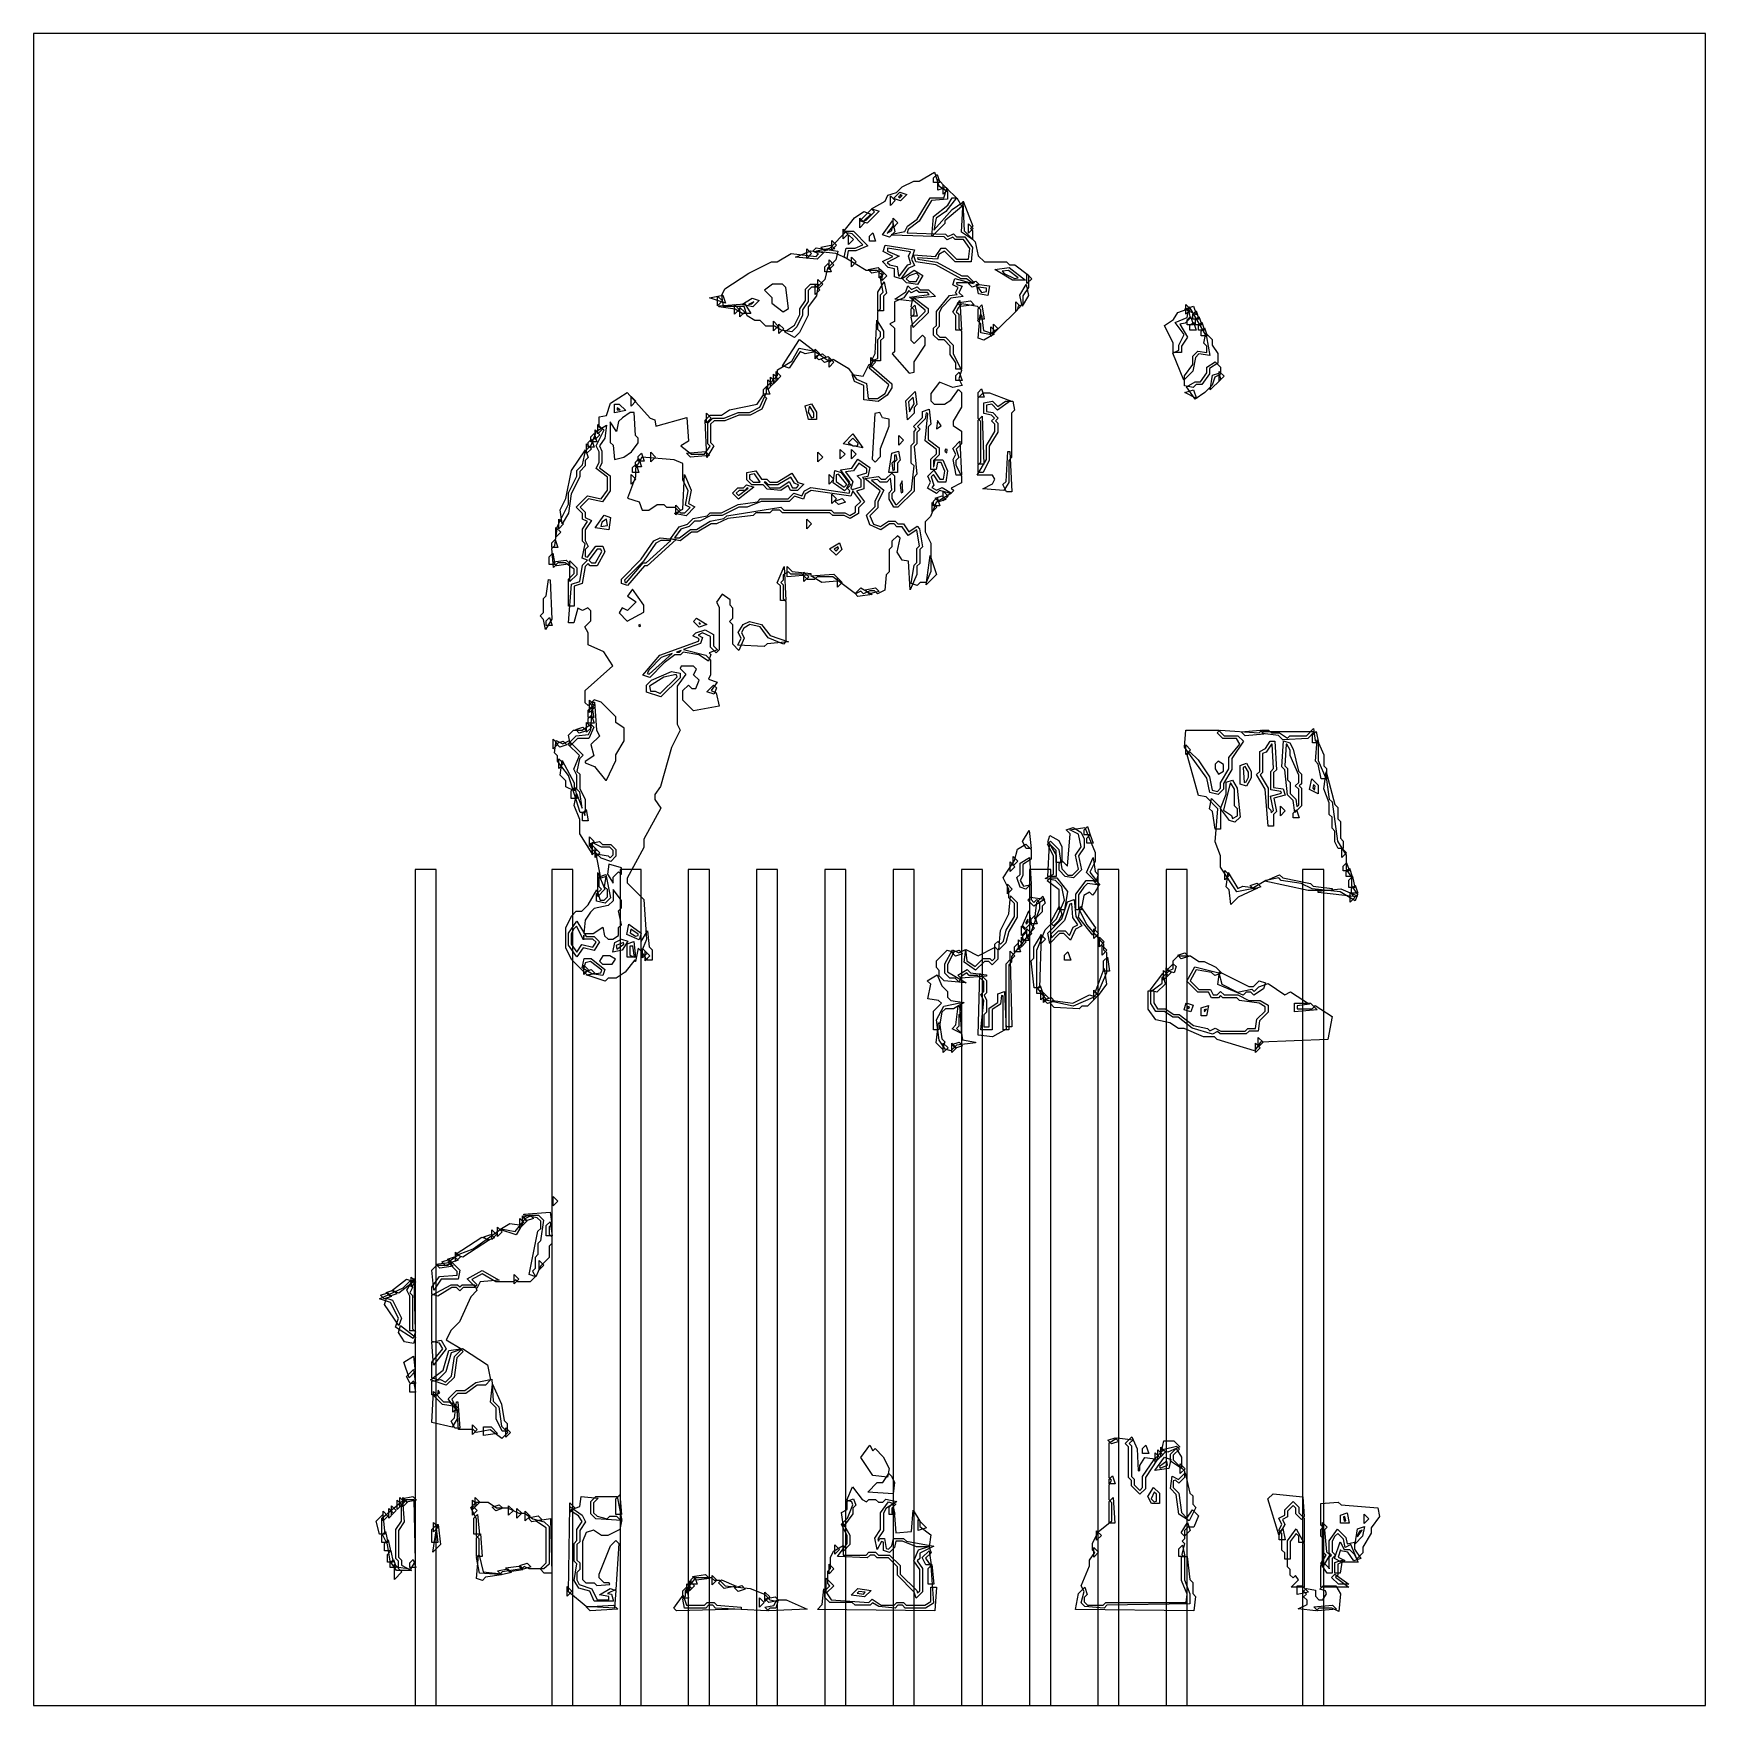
# Model space of a CAD drawing. Header units: millimetres. Extents: x 0 to 283, y 0 to 283.
import ezdxf

# ---------------------------------------------------------------- set-up
doc = ezdxf.new("R2010")
doc.units = ezdxf.units.MM
for name, color, linetype in [('CUT_OUTLINE', 5, 'Continuous'), ('CUT_SLOT', 1, 'Continuous'), ('ENG_D', 3, 'Continuous'), ('ENG_K', 2, 'Continuous'), ('ENG_L', 4, 'Continuous')]:
    doc.layers.add(name, color=color, linetype=linetype)

msp = doc.modelspace()

# ---------------------------------------------------------------- linework, layer by layer
at = {"layer": 'CUT_OUTLINE'}
msp.add_lwpolyline([(0, 0), (282.84, 0), (282.84, 282.84), (0, 282.84), (0, 0)], close=True, dxfattribs=at)
at = {"layer": 'CUT_SLOT'}
for points in [[(64.58, 0), (68.15, 0), (68.15, 141.42), (64.58, 141.42), (64.58, 0)], [(87.68, 0), (91.24, 0), (91.24, 141.42), (87.68, 141.42), (87.68, 0)], [(99.22, 0), (102.79, 0), (102.79, 141.42), (99.22, 141.42), (99.22, 0)], [(110.77, 0), (114.34, 0), (114.34, 141.42), (110.77, 141.42), (110.77, 0)], [(122.32, 0), (125.88, 0), (125.88, 141.42), (122.32, 141.42), (122.32, 0)], [(133.87, 0), (137.43, 0), (137.43, 141.42), (133.87, 141.42), (133.87, 0)], [(145.41, 0), (148.98, 0), (148.98, 141.42), (145.41, 141.42), (145.41, 0)], [(156.96, 0), (160.52, 0), (160.52, 141.42), (156.96, 141.42), (156.96, 0)], [(168.51, 0), (172.07, 0), (172.07, 141.42), (168.51, 141.42), (168.51, 0)], [(180.05, 0), (183.62, 0), (183.62, 141.42), (180.05, 141.42), (180.05, 0)], [(191.6, 0), (195.16, 0), (195.16, 141.42), (191.6, 141.42), (191.6, 0)], [(214.69, 0), (218.26, 0), (218.26, 141.42), (214.69, 141.42), (214.69, 0)]]:
    msp.add_lwpolyline(points, close=True, dxfattribs=at)
at = {"layer": 'ENG_D'}
for points in [[(152.26, 257.62), (152.26, 258.43), (152.84, 259), (153.3, 257.62), (152.26, 257.62)], [(154.35, 256.81), (152.97, 256.35), (152.97, 258.19), (154.35, 256.81)], [(145.76, 254.56), (144.96, 253.75), (144.96, 255.36), (145.76, 254.56)], [(151.66, 255.03), (153.98, 255.03), (154.52, 256.64), (156.11, 255.05), (154.31, 252.74), (152.71, 251.59), (152.3, 249.54), (155.41, 253.09), (157.19, 254.28), (157.44, 249.48), (159.32, 247.6), (159.79, 245.25), (160.85, 244.19), (164.62, 244.19), (165.09, 243.72), (166.02, 243.72), (168.29, 241.95), (168.29, 239.87), (167.35, 238.46), (167.35, 236.95), (166.59, 236.69), (166.38, 236.05), (163.26, 232.93), (161.74, 231.92), (160.28, 232.21), (160.28, 233.72), (159.71, 234.29), (160.28, 234.86), (160.28, 236.08), (159.69, 236.66), (157.06, 237.1), (156.46, 236.51), (156.09, 235.75), (156.51, 235.33), (156.51, 232.97), (156.98, 232.5), (156.98, 226.04), (156.03, 226.04), (156.03, 227.15), (155.09, 228.56), (155.09, 229.95), (154.05, 230.99), (153.11, 230.99), (152.26, 231.83), (152.26, 232.97), (152.74, 233.44), (152.74, 235.79), (154.97, 238.52), (156.24, 238.7), (155.98, 238.96), (156.43, 239.84), (155.51, 240.3), (155.88, 241.41), (158.93, 240.54), (157.84, 241.36), (156.92, 241.36), (152.66, 243.72), (149.26, 244.21), (148.86, 245.39), (152.61, 245.14), (153.55, 246.54), (154.25, 246.54), (156.13, 244.66), (158.18, 244.66), (158.38, 246.48), (157.33, 247.96), (155.94, 247.96), (155.52, 248.38), (154.57, 247.91), (154.05, 248.43), (145.21, 248.7), (145.19, 248.91), (147.39, 249.35), (147.84, 250.24), (149.49, 251.42), (151.66, 255.03)], [(146.67, 254.52), (145.46, 254.93), (146.54, 256.01), (147.75, 255.6), (146.67, 254.52)], [(153.91, 255.64), (153.91, 257.25), (154.72, 256.44), (153.91, 255.64)], [(141.83, 253.18), (143.04, 252.78), (141.01, 250.75), (139.81, 251.16), (141.83, 253.18)], [(137.55, 249.37), (138.69, 249.37), (141.13, 246.94), (139.11, 246.07), (137.84, 246.07), (137.59, 244.8), (135.7, 245.61), (132.47, 245.97), (132.46, 246.08), (134.71, 246.53), (137.55, 249.37)], [(140.58, 250.79), (139.77, 249.98), (139.77, 251.59), (140.58, 250.79)], [(142, 249.1), (142.46, 247.72), (141.42, 247.72), (141.42, 248.53), (142, 249.1)], [(145.32, 251.13), (145.68, 249.3), (144.78, 248.4), (143.64, 248.78), (145.32, 251.13)], [(145.43, 251.59), (146.23, 250.79), (145.43, 249.98), (145.43, 251.59)], [(158.16, 249.04), (158.16, 250.65), (158.96, 249.84), (158.16, 249.04)], [(131.49, 246.08), (133.67, 245.77), (132.55, 244.65), (128.92, 244.98), (131.49, 246.08)], [(149.04, 246.26), (148.51, 244.68), (149.04, 243.61), (147.94, 243.06), (146.7, 241.32), (145.66, 241.66), (145.66, 243.05), (144.6, 243.26), (143.62, 244.25), (145.37, 245.13), (143.73, 245.95), (144.09, 247.04), (149.04, 246.26)], [(133.88, 243.34), (134.45, 243.92), (134.91, 242.54), (133.88, 242.54), (133.88, 243.34)], [(134.59, 244.52), (135.39, 243.72), (134.59, 242.91), (134.59, 244.52)], [(138.36, 243.38), (138.36, 244.99), (139.16, 244.19), (138.36, 243.38)], [(141.18, 242.92), (142.91, 243.26), (143.55, 242.63), (141.82, 242.28), (141.18, 242.92)], [(132.74, 240.42), (132.45, 238.44), (131.05, 236.57), (131.05, 235.18), (129.59, 232.26), (128.73, 231.4), (127.07, 232.39), (128.75, 233.51), (129.64, 235.29), (129.64, 236.25), (130.58, 237.66), (130.58, 239.57), (131.42, 240.42), (132.74, 240.42)], [(132.7, 239.61), (132.7, 241.22), (133.51, 240.42), (132.7, 239.61)], [(143.78, 238.43), (143.78, 235.94), (142.84, 235.94), (142.84, 239.07), (143.89, 240.82), (144.27, 238.92), (143.78, 238.43)], [(143.07, 243.11), (143.88, 242.3), (143.07, 241.5), (143.07, 243.11)], [(143.54, 241.03), (143.54, 242.64), (144.35, 241.83), (143.54, 241.03)], [(148.95, 242.82), (150.47, 241.91), (149.56, 240.4), (147.67, 240.67), (146.95, 241.39), (148.95, 242.82)], [(166.56, 241.49), (164.93, 242.76), (163.84, 242.61), (164.19, 242.26), (165.97, 241.37), (166.56, 241.49)], [(116.59, 238.57), (117.05, 237.22), (114.34, 238.12), (116.59, 238.57)], [(122.77, 237.69), (121.7, 236.62), (119.8, 237), (121.59, 238.08), (122.77, 237.69)], [(149.48, 240), (150, 239.47), (151.42, 239.47), (152.56, 238.33), (149.07, 238.07), (148.58, 237.58), (145.7, 237.9), (147.59, 239.15), (147.92, 240.15), (148.54, 239.52), (149.48, 240)], [(151.32, 235.6), (148.82, 233.1), (148.47, 234.84), (148.96, 235.33), (148.96, 236.08), (148.47, 236.57), (148.81, 238.24), (151.32, 236.29), (151.32, 235.6)], [(159.77, 239.95), (160.39, 239.03), (161.22, 239.2), (161.22, 239.74), (159.77, 239.95)], [(121.33, 235.47), (119.91, 235.47), (118.71, 236.18), (115.96, 236.58), (115.97, 236.79), (120.34, 237.13), (121.33, 235.47)], [(195.16, 234.78), (195.52, 236.6), (198.45, 231.54), (198.98, 228.35), (197.13, 228.62), (196.56, 228.04), (196.09, 225.69), (194.61, 224.21), (192.74, 228.74), (193.75, 229.25), (193.75, 230.1), (194.65, 231.91), (193.14, 233.92), (195.16, 234.78)], [(194.93, 236.98), (195.73, 236.17), (194.93, 235.37), (194.93, 236.98)], [(125.96, 233.35), (125.16, 232.54), (125.16, 234.15), (125.96, 233.35)], [(126.1, 232.07), (126.1, 233.68), (126.91, 232.87), (126.1, 232.07)], [(142.37, 228.69), (142.64, 234.37), (143.78, 232.47), (143.78, 231.36), (143.31, 230.89), (143.31, 227.45), (141.75, 227.45), (142.37, 228.69)], [(129.72, 229.03), (127.85, 226.23), (126.68, 226.62), (129.58, 231.1), (132.31, 228.97), (130.55, 228.62), (129.72, 229.03)], [(133.03, 228.63), (132.23, 227.83), (132.23, 229.44), (133.03, 228.63)], [(132.87, 227.65), (132.26, 228.26), (133.47, 228.67), (134.08, 228.06), (132.87, 227.65)], [(134.41, 228.19), (135.02, 227.59), (133.82, 227.18), (133.21, 227.79), (134.41, 228.19)], [(134.59, 228.02), (135.39, 227.22), (134.59, 226.41), (134.59, 228.02)], [(140.48, 223.29), (138.87, 223.98), (138.48, 225.15), (140.34, 224.88), (141.35, 226.89), (145.19, 223.55), (145.19, 222.91), (144.42, 221.63), (142.89, 220.61), (140.48, 220.88), (140.48, 223.29)], [(141.66, 226.41), (141.66, 228.02), (142.46, 227.22), (141.66, 226.41)], [(197.4, 223.92), (198.46, 225.41), (198.46, 226.41), (199.91, 227.28), (200.82, 226.37), (200.82, 225.19), (199.83, 224.69), (199.37, 223.32), (198.14, 222.08), (196.52, 221), (195.06, 223.05), (196.51, 223.92), (197.4, 223.92)], [(124.22, 224.25), (125.02, 223.45), (124.22, 222.64), (124.22, 224.25)], [(124.69, 223.11), (124.69, 224.72), (125.49, 223.92), (124.69, 223.11)], [(125.96, 224.39), (125.16, 223.58), (125.16, 225.19), (125.96, 224.39)], [(125.63, 224.06), (125.63, 225.66), (126.43, 224.86), (125.63, 224.06)], [(156.03, 224.96), (156.61, 225.53), (157.07, 224.15), (156.03, 224.15), (156.03, 224.96)], [(200.58, 225.66), (201.39, 224.86), (200.58, 224.06), (200.58, 225.66)], [(101.92, 220.62), (101.12, 219.81), (101.12, 221.42), (101.92, 220.62)], [(116.95, 217.32), (115.12, 217.32), (114.55, 216.75), (114.55, 213.64), (115.08, 213.11), (113.88, 211.1), (113.6, 217.41), (114.45, 218.26), (116.37, 218.26), (117.76, 219.19), (122.42, 220.12), (123.47, 221.69), (124.02, 221.14), (123.22, 219.27), (121.21, 218.26), (119.31, 218.26), (116.95, 217.32)], [(123.51, 222.6), (124.08, 223.17), (124.54, 221.8), (123.51, 221.8), (123.51, 222.6)], [(147.54, 220.71), (149.13, 222.3), (149.45, 220.06), (148.96, 219.58), (148.96, 218.63), (147.83, 217.5), (147.54, 220.71)], [(160.28, 217.22), (159.81, 217.69), (159.81, 221.19), (160.65, 222.03), (161.74, 222.03), (165.25, 220.68), (163.08, 219.13), (162.09, 220.13), (161.22, 219.95), (161.22, 218.92), (162.28, 218.71), (163.2, 217.79), (162.73, 217.32), (163.11, 216.94), (163.11, 215.37), (161.69, 213.01), (161.69, 210.66), (160.66, 208.6), (159.81, 208.6), (159.81, 209.87), (160.28, 210.34), (160.28, 217.22)], [(99.09, 220.15), (100.18, 219.06), (98.29, 218.68), (98.29, 220.15), (99.09, 220.15)], [(131.1, 217.55), (130.53, 219.83), (131.63, 220.19), (132.46, 218.8), (132.46, 217.55), (131.1, 217.55)], [(140.61, 207.57), (142.92, 207.9), (143.4, 207.42), (144.15, 207.42), (145.19, 208.46), (145.66, 207.99), (145.66, 205.43), (145.19, 204.96), (145.19, 204.18), (145.8, 203.18), (146.04, 203.18), (148.5, 205.64), (148.95, 209.69), (148.49, 210.15), (148.49, 213.17), (148.96, 213.64), (148.96, 215.53), (149.34, 215.9), (148.87, 216.37), (150.38, 217.89), (150.38, 218.9), (151.52, 219.28), (151.8, 216.76), (151.32, 216.28), (151.32, 214.14), (153.21, 212.72), (153.21, 211.56), (152.26, 210.62), (152.26, 209.54), (152.31, 209.54), (152.54, 210.72), (153.83, 210.72), (154.63, 208.86), (154.35, 206.95), (153.08, 206.95), (152.23, 208.23), (151.83, 207.83), (152.3, 206.41), (151.94, 206.05), (152.75, 205.57), (153.69, 206.04), (155.31, 205.06), (152.69, 203.49), (151.76, 201.16), (150.85, 200.25), (150.85, 198.52), (151.79, 196.63), (151.79, 191.81), (151, 189.98), (150, 189.98), (149.5, 189.47), (148.46, 189.82), (148.98, 192.92), (149.44, 193.37), (149.44, 195.73), (149.89, 196.19), (149.45, 198.82), (149.41, 198.87), (147.96, 197.9), (146.95, 199.4), (146.04, 199.4), (145.57, 199.88), (144.79, 199.88), (143.33, 198.9), (141.47, 199.7), (140.92, 201.35), (142.36, 202.8), (142.36, 203.7), (143.25, 205.47), (140.61, 207.57)], [(93.32, 192.69), (92.84, 189.8), (91.45, 189.33), (91.45, 185.97), (90.51, 185.97), (90.51, 190.55), (91.45, 191.49), (91.45, 192.21), (89.96, 193.28), (88.72, 193.28), (87.96, 192.52), (87.67, 195.72), (88.17, 196.22), (88.63, 199.48), (90.51, 203.23), (90.51, 205.12), (91.92, 207.95), (91.92, 208.93), (92.89, 209.89), (93.36, 212.25), (94.32, 213.21), (95.27, 215.59), (96.94, 216.6), (96.63, 214.4), (95.73, 213.06), (96.17, 212.19), (96.17, 210.19), (95.76, 209.37), (97.58, 208.01), (97.58, 205.46), (96.27, 203.62), (93.89, 204.1), (92.49, 202.7), (93.34, 201.86), (93.34, 200.96), (94.39, 200.44), (93.34, 198.86), (93.34, 197.1), (93.86, 196.06), (93.34, 195.54), (93.34, 194.39), (93.72, 194.26), (95.11, 196.1), (96.34, 196.1), (96.66, 195.14), (95.36, 192.8), (94.18, 192.8), (93.81, 193.18), (93.32, 192.69)], [(136.94, 213.4), (138.62, 215.09), (140.31, 212.73), (136.94, 213.4)], [(113.7, 212.14), (114.37, 211.47), (111.16, 211.18), (110.49, 211.85), (113.7, 212.14)], [(136.47, 212.47), (137.28, 211.66), (136.47, 210.86), (136.47, 212.47)], [(138.36, 210.86), (138.36, 212.47), (139.16, 211.66), (138.36, 210.86)], [(145.22, 211.84), (146.31, 212.2), (146.63, 210.64), (146.14, 210.15), (146.14, 208.6), (144.68, 208.6), (145.22, 211.84)], [(146.37, 213.21), (146.37, 214.82), (147.18, 214.02), (146.37, 213.21)], [(155.51, 212.65), (156.72, 213.85), (156.99, 208.13), (156.08, 208.13), (155.55, 210.75), (156.01, 211.66), (155.51, 212.65)], [(165.47, 205.3), (164.61, 205.3), (164, 206.52), (164.53, 207.05), (164.82, 212.13), (165.18, 212.13), (165.47, 205.3)], [(101.35, 208.6), (101.35, 209.4), (101.93, 209.98), (102.39, 208.6), (101.35, 208.6)], [(101.82, 210.34), (102.4, 210.92), (102.86, 209.54), (101.82, 209.54), (101.82, 210.34)], [(102.29, 210.48), (102.29, 211.29), (102.87, 211.86), (103.33, 210.48), (102.29, 210.48)], [(104.42, 211.99), (105.22, 211.19), (104.42, 210.38), (104.42, 211.99)], [(126.71, 201.76), (126.24, 202.23), (125.02, 202.23), (124.55, 201.76), (122.19, 201.76), (121.73, 201.3), (117.45, 200.82), (115.55, 199.88), (114.62, 199.88), (112.26, 198.46), (111.33, 198.46), (109.42, 197.03), (107.78, 197.36), (109.22, 199.37), (110.65, 199.85), (111.61, 200.8), (113.96, 201.27), (114.45, 201.76), (116.38, 201.76), (119.19, 203.17), (122.45, 203.63), (122.94, 204.12), (127.65, 204.12), (128.63, 205.09), (129.99, 204.64), (130.4, 205.47), (131.48, 206.01), (137.96, 205.09), (138.09, 205.47), (137.6, 205.96), (138.08, 206.92), (136.52, 209.01), (138.46, 209.29), (139.47, 210.82), (141.45, 209.41), (141.15, 207.92), (140.25, 207.74), (140.48, 207.52), (140.48, 205.83), (139.21, 205.41), (140.55, 203.62), (139.54, 202.61), (139.54, 201.63), (138.13, 200.79), (137.12, 201.29), (135.2, 201.29), (134.72, 201.76), (126.71, 201.76)], [(132.7, 210.38), (132.7, 211.99), (133.51, 211.19), (132.7, 210.38)], [(101.12, 206.61), (101.12, 208.22), (101.92, 207.42), (101.12, 206.61)], [(110.12, 208.22), (111.26, 205.56), (110.81, 203.31), (111.89, 202.77), (110.39, 201.27), (108.41, 201.66), (109.84, 202.38), (110.12, 208.22)], [(120.62, 206.51), (121.88, 206.09), (119.25, 204.04), (118.22, 205.06), (119.17, 206), (120.11, 206), (120.62, 206.51)], [(122.2, 208.86), (123.16, 207.42), (124.08, 207.42), (124.55, 206.95), (125.8, 206.95), (128.29, 208.44), (129.32, 206.91), (130.31, 206.58), (129.26, 205.53), (128.08, 205.53), (127.66, 206.37), (126.4, 205.52), (124.11, 205.78), (123.41, 206.48), (121.52, 206.48), (120.68, 207.32), (120.68, 208.55), (122.2, 208.86)], [(135.39, 207.42), (134.59, 206.61), (134.59, 208.22), (135.39, 207.42)], [(136.62, 208.56), (138.2, 206.45), (137.2, 205.46), (135.28, 206.84), (135.57, 208.91), (136.62, 208.56)], [(96.55, 201.33), (97.61, 200.98), (97.31, 198.9), (95.04, 199.23), (96.55, 201.33)], [(108.66, 203.04), (109.46, 202.23), (108.66, 201.43), (108.66, 203.04)], [(130.81, 199.07), (130.81, 200.68), (131.62, 199.88), (130.81, 199.07)], [(100.48, 189.47), (99.47, 189.81), (99.47, 190.55), (102.82, 193.9), (104.96, 197), (106.02, 197.52), (108.74, 197.22), (103.8, 192.8), (103.35, 192.8), (100.48, 189.47)], [(135.76, 194.59), (134.68, 195.68), (136.37, 196.69), (136.74, 195.57), (135.76, 194.59)], [(125.82, 189.92), (126.99, 192.65), (127.29, 186.91), (126.34, 186.91), (126.34, 189.41), (125.82, 189.92)], [(127.51, 192.67), (128.33, 191.85), (131.52, 191.5), (131.52, 191.26), (127.51, 190.9), (127.51, 192.67)], [(131.15, 190.92), (130.34, 190.11), (130.34, 191.72), (131.15, 190.92)], [(136.52, 190.26), (133.35, 189.97), (131.47, 191.1), (135.38, 191.4), (136.52, 190.26)], [(136.8, 189.98), (136, 189.17), (136, 190.78), (136.8, 189.98)], [(139.45, 187.6), (138.97, 188.09), (139.97, 189.09), (141.88, 187.95), (139.45, 187.6)], [(143.08, 188.42), (141.34, 188.07), (140.71, 188.71), (142.44, 189.05), (143.08, 188.42)], [(87.31, 184.05), (87.77, 182.67), (86.74, 182.67), (86.74, 183.47), (87.31, 184.05)], [(112.16, 183.91), (113.93, 182.84), (112.6, 182.4), (111.63, 183.38), (112.16, 183.91)], [(105.93, 177.68), (112.48, 180.02), (112.61, 180.43), (111.56, 180.95), (112.07, 181.46), (113.64, 181.98), (115.02, 181.15), (115.02, 179.23), (115.69, 178.56), (114.28, 178.09), (114.59, 177.78), (114.21, 176.65), (112.58, 177.73), (109.92, 178.17), (109.46, 177.72), (108.5, 177.72), (106.69, 176.36), (104.24, 173.91), (103.07, 174.31), (105.93, 177.68)], [(123.17, 182.88), (124.6, 180.98), (127.72, 179.94), (124.09, 179.61), (123.6, 179.13), (119.13, 179.39), (119.71, 180.55), (119.23, 181.5), (120.04, 182.85), (121.12, 183.39), (123.17, 182.88)], [(106.13, 170.61), (103.71, 171.42), (103.71, 172.63), (104.52, 173.44), (107.93, 174.9), (109.37, 174.61), (109.37, 173.85), (106.13, 170.61)], [(115.02, 172.63), (115.53, 172.13), (115.17, 171.06), (113.88, 171.49), (115.02, 172.63)], [(93.81, 166.97), (94.38, 167.55), (94.84, 166.17), (93.81, 166.17), (93.81, 166.97)], [(94.85, 168.76), (94.05, 167.96), (94.05, 169.57), (94.85, 168.76)], [(92.8, 164.99), (94.31, 166), (94.8, 165.52), (93.96, 163.58), (92.02, 163.58), (90.84, 162.39), (90.49, 164.13), (91.35, 164.99), (92.8, 164.99)], [(200.82, 143.73), (199.87, 146.1), (200.34, 151.7), (198.35, 153.7), (197.1, 153.95), (195.13, 160.82), (195.63, 161.32), (196.99, 159.96), (198.92, 157.07), (199.37, 154.82), (200.27, 154.64), (200.82, 155.19), (200.82, 156.1), (202.23, 158.46), (202.23, 160.36), (204.07, 162.65), (203.51, 163.58), (201.19, 163.58), (200.25, 164.52), (200.73, 165), (207.33, 164.53), (207.79, 164.99), (208.93, 164.99), (209.4, 164.52), (210.79, 164.52), (212.1, 163.64), (212.51, 164.05), (215.33, 164.05), (216.54, 165.26), (216.83, 163.22), (217.32, 162.73), (217.32, 159.85), (218.72, 156.57), (219.19, 153.32), (219.66, 152.85), (220.61, 146.22), (222.03, 143.84), (222.03, 141.49), (222.97, 140.08), (222.97, 138.66), (223.94, 137.21), (223.58, 136.12), (221.01, 137.66), (216.31, 138.13), (214.42, 139.07), (211.08, 139.55), (210.64, 139.99), (208.45, 139.55), (206.09, 138.13), (203.54, 137.62), (200.82, 141.82), (200.82, 143.73)], [(93.34, 151.09), (92.46, 151.09), (90.53, 157.34), (88.62, 159.72), (88.62, 160.65), (88.14, 161.14), (88.44, 163.23), (89.57, 162.66), (90.56, 163.16), (92.96, 160.75), (92.38, 160.16), (91.94, 158), (92.4, 157.55), (92.4, 155.15), (93.34, 153.26), (93.34, 151.09)], [(194.93, 162.5), (195.73, 161.69), (194.93, 160.89), (194.93, 162.5)], [(209.34, 150.98), (209.75, 151.4), (209.26, 153.85), (211.12, 154.32), (211.01, 154.64), (209.3, 154.89), (209.3, 158.02), (209.77, 158.48), (209.55, 162.63), (209.43, 162.63), (208.51, 161.26), (207.89, 161.05), (207.89, 157.82), (207.48, 157.41), (208.83, 155.16), (208.83, 151.89), (209.29, 151.43), (209.34, 150.98)], [(212.6, 160.7), (212.6, 161.63), (212, 162.63), (211.88, 162.63), (211.67, 158.96), (212.13, 158.49), (212.13, 156.6), (212.6, 156.13), (212.6, 154.25), (213.53, 153.32), (213.71, 152.06), (214.02, 152.36), (214.02, 154.99), (213.45, 155.56), (214.02, 156.13), (214.02, 157.4), (212.6, 160.7)], [(204.96, 158.82), (204.6, 158.7), (204.8, 156.12), (205.13, 156.23), (205.53, 157.03), (205.53, 157.86), (204.96, 158.82)], [(201.32, 151.43), (202.67, 150.53), (202.83, 150.02), (203.65, 150.51), (203.65, 151.69), (203.18, 152.17), (203.18, 155.03), (202.57, 156.03), (202.42, 156.03), (201.32, 151.43)], [(216.83, 155.49), (216.52, 155.79), (216.39, 155.17), (216.7, 154.86), (216.83, 155.49)], [(93.86, 149.67), (92.87, 149.67), (92.87, 150.95), (93.48, 151.56), (93.86, 149.67)], [(172.89, 139.55), (171.11, 139.91), (172.53, 140.62), (172.53, 143.72), (171.54, 145.71), (172.06, 146.23), (173.46, 144.83), (173.93, 141.53), (174.99, 140.48), (175.74, 140.48), (176.76, 141.5), (176.29, 143.83), (177.23, 145.24), (176.8, 147.39), (175.29, 148.15), (177.87, 148.52), (179.61, 144.3), (179.61, 142.78), (178.7, 140.97), (180.37, 138.75), (178.27, 139.05), (177.67, 138.44), (176.78, 137.11), (176.78, 134.88), (178.15, 132.12), (181.02, 128.78), (181.02, 127.85), (181.49, 127.38), (181.49, 123.93), (180.04, 120.54), (179.27, 119.77), (175.86, 118.31), (171.46, 119.29), (169.71, 121.54), (169.71, 127.8), (171.16, 131.19), (173.04, 133.07), (174.41, 136.26), (173.97, 138.48), (172.89, 139.55)], [(94.85, 146.14), (94.05, 145.33), (94.05, 146.94), (94.85, 146.14)], [(94.28, 145.86), (95.77, 146.16), (96.26, 145.66), (97.68, 145.66), (98.52, 144.82), (98.52, 143.68), (97.64, 142.8), (96.04, 143.34), (94.28, 145.09), (94.28, 145.86)], [(155.94, 123.04), (154.99, 123.04), (154.15, 123.88), (154.15, 125.45), (155.47, 127.83), (156.51, 127.31), (157.64, 127.87), (157.9, 126), (159.31, 124.99), (160.65, 126.34), (161.79, 126.34), (162.16, 125.96), (162.63, 126.43), (162.63, 128.79), (163.11, 129.26), (163.58, 128.79), (164.07, 129.29), (164.54, 131.14), (165.93, 133.47), (165.93, 135.67), (164.99, 136.61), (164.99, 138.07), (164.01, 140.02), (165.95, 142.93), (166.44, 144.87), (167.86, 145.73), (168.76, 144.82), (168.76, 143.18), (167.35, 142.24), (167.35, 140.42), (166.91, 139.55), (167.47, 138.62), (168.76, 138.88), (168.76, 136.33), (169.23, 135.86), (169.71, 136.33), (170.18, 135.86), (170.18, 134.78), (168.74, 130.93), (165.46, 126.73), (165.46, 125.77), (164.99, 125.3), (164.99, 114.32), (164.05, 114.32), (164.05, 120.04), (163.77, 120.13), (163.56, 118.66), (162.16, 117.72), (162.16, 114.32), (160.25, 114.32), (160.74, 119.22), (160.23, 120.25), (160.75, 120.78), (160.75, 122.47), (159.71, 123.51), (158.29, 123.51), (157.88, 123.92), (156.94, 123.35), (156.61, 122.36), (155.94, 123.04)], [(95.22, 136.04), (95.22, 137.28), (96.07, 138.12), (95.7, 138.5), (95.7, 140.18), (96.82, 140.55), (97.6, 136.63), (96.72, 135.74), (95.22, 136.04)], [(168.27, 132.54), (168.18, 133), (167.84, 132.44), (167.92, 132.19), (168.27, 132.54)], [(175.84, 133.33), (175.63, 135.68), (175.31, 135.58), (174.39, 132.81), (172.08, 130.5), (172.21, 129.88), (173.38, 131.05), (174.52, 131.05), (175.28, 130.28), (175.89, 131.69), (176.67, 132.08), (175.84, 133.33)], [(90.51, 130.65), (91.94, 132.66), (93.47, 130.11), (94.85, 130.11), (95.76, 129.2), (94.86, 127.72), (92.97, 128.19), (91.93, 126.63), (90.51, 128.62), (90.51, 130.65)], [(102.44, 129.55), (100.38, 130.44), (100.72, 132.16), (102.81, 130.67), (102.44, 129.55)], [(102.77, 129.23), (103.87, 131.06), (104.17, 128.33), (104.65, 127.85), (104.65, 126.1), (103.82, 126.1), (102.77, 127.68), (102.77, 129.23)], [(99.45, 129.66), (100.53, 129.3), (99.61, 127.78), (97.99, 127.45), (98.32, 129.09), (99.45, 129.66)], [(101.85, 126.57), (100.41, 126.57), (100.41, 128.86), (101.55, 129.24), (101.85, 126.57)], [(93.14, 126.34), (94.36, 126.34), (96.68, 124.53), (96.33, 123.48), (94.43, 123.75), (92.84, 124.81), (93.14, 126.34)], [(192.21, 124.42), (192.8, 124.62), (192.8, 125.96), (193.65, 126.81), (195.7, 126.81), (197.12, 125.87), (198.05, 125.87), (200.02, 124.88), (201.02, 123.88), (199.81, 123.47), (199.29, 124), (196.7, 124.43), (195.69, 122.61), (197.14, 121.15), (199.08, 121.15), (199.55, 120.21), (200.25, 120.21), (200.82, 120.78), (201.39, 120.21), (203.7, 120.21), (205.59, 119.27), (207.48, 119.27), (208.83, 118.46), (208.83, 117.28), (207.4, 115.85), (207.15, 114.08), (205.63, 114.08), (205.16, 113.61), (200.72, 113.61), (200.3, 114.03), (199.43, 113.59), (195.99, 114.57), (193.66, 116.44), (192.73, 116.44), (191.32, 117.38), (189.84, 117.38), (189.03, 118.73), (189.03, 120.8), (190.92, 122.21), (190.92, 123.13), (192.21, 124.42)], [(205.59, 121.62), (206.38, 121.62), (207.35, 122.6), (208.42, 122.24), (208.09, 121.24), (206.45, 120.14), (205.91, 120.68), (205.16, 120.68), (204.65, 120.17), (200.32, 121.95), (200.63, 124.1), (205.59, 121.62)], [(157, 117.3), (156.51, 116.81), (156.51, 114.93), (156.13, 114.55), (156.96, 113.72), (157.18, 112.63), (159.34, 112.2), (159.33, 112.09), (156.14, 111.73), (155.16, 110.75), (154.23, 111.05), (153.22, 112.58), (152.73, 116.01), (154, 118.3), (156.69, 118.84), (157, 117.3)], [(195.48, 118.26), (195.22, 118.17), (195.31, 117.91), (195.57, 118), (195.48, 118.26)], [(198.03, 117.69), (198.1, 117.32), (198.4, 117.81), (198.4, 117.82), (198.03, 117.69)], [(216, 118.79), (217.14, 117.66), (213.31, 117.36), (213.31, 118.79), (216, 118.79)], [(206.71, 110.45), (206.71, 112.06), (207.52, 111.25), (206.71, 110.45)], [(207.99, 112.19), (207.18, 111.39), (207.18, 113), (207.99, 112.19)], [(72.12, 70.14), (71.56, 70.71), (70.78, 70.71), (68.38, 69.27), (67.41, 69.6), (67.41, 70.79), (68.7, 72.59), (71.65, 72.81), (71.65, 73.44), (70.11, 74.98), (72.01, 76.34), (74.37, 77.28), (79.14, 80.63), (81.46, 80.16), (83.29, 82.45), (84.33, 82.97), (85.42, 82.97), (86.28, 82.11), (85.78, 78.61), (85.32, 78.16), (85.32, 76.27), (84.85, 75.8), (84.85, 73.91), (84.43, 73.49), (84.9, 72.55), (84.01, 71.65), (81.93, 71.65), (81.55, 72.03), (81.18, 71.65), (78.19, 71.65), (75.89, 73.03), (74.16, 72.07), (75.05, 71.18), (74.58, 70.71), (72.69, 70.71), (72.12, 70.14)], [(86.74, 79.43), (86.74, 81.18), (87.38, 81.82), (87.72, 79.43), (86.74, 79.43)], [(70.97, 74.32), (68.74, 74), (68.09, 74.65), (70.32, 74.97), (70.97, 74.32)], [(86.36, 74.48), (85.56, 73.68), (85.56, 75.29), (86.36, 74.48)], [(62.56, 70.67), (63.74, 71.85), (64.13, 70.69), (63.69, 69.81), (64.11, 69.39), (64.11, 63.74), (64.62, 63.23), (64.24, 62.1), (61.24, 64.01), (61.74, 65.51), (60.41, 68.16), (58.53, 68.79), (62.56, 70.67)], [(63.88, 72.46), (64.68, 71.65), (63.88, 70.85), (63.88, 72.46)], [(70.29, 60.08), (72.21, 60.35), (72.69, 59.87), (71.64, 58.81), (71.17, 55.51), (69.83, 54.18), (67.15, 55.07), (69.33, 56.71), (70.29, 60.08)], [(68.94, 61.78), (69.82, 60.32), (67.69, 57.59), (67.4, 61.47), (68.94, 61.78)], [(64.62, 54.45), (63.73, 54.45), (63.12, 55.67), (64.28, 56.83), (64.62, 54.45)], [(70.16, 51.88), (71.56, 53.27), (72.99, 53.27), (74.85, 54.67), (77.53, 55.2), (77.78, 51.49), (78.71, 50.55), (79.18, 47.25), (80.24, 46.2), (79.22, 45.18), (77.25, 46.65), (74.88, 46.18), (74.38, 46.67), (71.91, 46.67), (71.66, 49.88), (70.16, 51.88)], [(67.4, 47.9), (67.67, 53.1), (69.39, 51.38), (70.34, 51.38), (71.65, 50.07), (71.65, 48.49), (70.82, 47.11), (67.4, 47.9)], [(194.69, 29.6), (194.69, 28.19), (194.32, 27.81), (194.72, 27.41), (194.24, 25.53), (194.69, 25.08), (194.69, 21.26), (195.63, 18.9), (195.63, 17.21), (181.59, 16.97), (181.11, 16.49), (177.85, 16.74), (177.22, 17.37), (177.71, 19.3), (177.22, 20.26), (178.66, 23.62), (178.66, 24.58), (179.54, 25.9), (179.13, 26.3), (179.13, 27.4), (180.12, 29.38), (182.43, 31.23), (182.43, 34.31), (181.96, 34.79), (181.96, 37.3), (182.38, 38.14), (181.96, 38.56), (181.96, 44.45), (183.32, 45.26), (186.01, 44.96), (185.36, 44.31), (185.73, 43.94), (185.73, 38.75), (186.2, 38.28), (186.2, 37.34), (187.15, 36.4), (187.62, 36.87), (187.62, 38.73), (189.56, 41.63), (191.27, 43.35), (193.35, 43.87), (193.84, 43.37), (192.8, 42.33), (192.8, 41.58), (194.69, 39.7), (194.69, 38.56), (193.75, 37.61), (193.21, 38.15), (192.8, 38.01), (192.8, 36.87), (193.73, 35.94), (194.21, 32.64), (195.12, 31.72), (196.07, 33.13), (197.09, 32.11), (196.26, 30.17), (195.26, 30.17), (194.69, 29.6)], [(191.83, 40.68), (191.7, 41.32), (190.49, 40.45), (190.59, 40.15), (191.83, 40.68)], [(63.93, 22.86), (61.39, 22.86), (60.35, 24.42), (59.88, 27.27), (58.93, 29.17), (58.93, 31.69), (62.43, 34.65), (62.7, 31.05), (61.75, 29.63), (61.75, 25.08), (62.23, 24.61), (62.23, 23.72), (63.93, 22.86)], [(64.82, 34.74), (63.09, 34.39), (62.45, 35.03), (64.19, 35.38), (64.82, 34.74)], [(62.46, 35.22), (63.27, 34.41), (62.46, 33.61), (62.46, 35.22)], [(86.36, 23.1), (83.85, 23.1), (83.01, 23.52), (82.61, 23.11), (79.31, 22.64), (78.81, 22.15), (75.46, 22.41), (74.93, 25.06), (75.42, 25.55), (75.42, 28.19), (74.95, 28.66), (74.95, 31.53), (73.96, 33.52), (74.86, 34.41), (76.91, 34.41), (78.32, 33.47), (80.19, 33.47), (82.08, 32.53), (83.04, 32.53), (84.48, 31.57), (86.39, 31.09), (87.21, 30.27), (87.21, 23.94), (86.36, 23.1)], [(94.28, 32.43), (94.28, 34.51), (95.13, 35.36), (98.72, 35.36), (99.52, 31.33), (95.12, 31.59), (94.28, 32.43)], [(138.74, 34.95), (139.1, 33.88), (138.59, 33.37), (138.59, 32.45), (137.03, 30.26), (136.69, 32.66), (137.65, 33.14), (137.65, 34.58), (138.74, 34.95)], [(145.86, 34.04), (145.19, 33.37), (145.19, 32.62), (145.66, 32.16), (145.88, 29.24), (148.51, 29.45), (148.79, 33.05), (149.91, 31.18), (149.91, 30.29), (151.81, 28.86), (151.53, 26.87), (149.39, 26.87), (147.03, 27.81), (145.86, 27.81), (145.65, 26.75), (144.78, 25.89), (143.78, 26.23), (143.78, 27.64), (143.43, 27.76), (142.74, 26.39), (142.35, 28.33), (143.31, 29.77), (143.31, 32.6), (144.63, 34.46), (145.86, 34.04)], [(189.58, 36.12), (189.08, 34.94), (189.57, 34.45), (189.98, 34.58), (189.98, 35.73), (189.58, 36.12)], [(211.66, 25.83), (211.19, 26.3), (211.19, 29.13), (210.67, 29.65), (211.16, 30.64), (210.64, 31.69), (211.66, 32.2), (211.66, 33.1), (213.07, 34.51), (214.02, 33.57), (214.02, 32.62), (214.96, 31.68), (214.96, 27.58), (214.02, 27.58), (214.02, 28.66), (213.58, 29.1), (212.6, 27.74), (212.6, 24.75), (211.66, 24.75), (211.66, 25.83)], [(91.92, 27.24), (91.92, 24.61), (92.4, 24.14), (92.4, 23), (91.92, 22.53), (91.92, 21.27), (92.33, 20.46), (94.45, 19.76), (95.37, 17.91), (97.35, 17.91), (97.35, 18.43), (95.76, 18.74), (97.55, 19.82), (98.54, 19.49), (98.27, 16.49), (93.48, 16.74), (90.51, 19.22), (90.75, 33.69), (92.82, 32.21), (93.37, 31.1), (92.4, 29.63), (92.4, 27.72), (91.92, 27.24)], [(222.21, 32.6), (222.55, 30.88), (221.09, 30.88), (221.09, 32.23), (222.21, 32.6)], [(225.1, 32.39), (225.9, 31.58), (225.1, 30.78), (225.1, 32.39)], [(68.06, 30.45), (68.38, 27.58), (67.41, 27.58), (67.41, 29.8), (68.06, 30.45)], [(136.94, 26.07), (136.94, 30.79), (138.12, 28.82), (138.12, 27.24), (136.94, 26.07)], [(217.79, 20.03), (217.79, 23.67), (218.26, 24.14), (219.17, 23.23), (219.2, 23.14), (219.2, 25.08), (219.58, 25.46), (219.2, 25.83), (219.2, 27.89), (220.59, 29.83), (222.01, 28.4), (222.22, 27.38), (223.45, 27.63), (223.45, 26.47), (224.52, 24.86), (223.35, 24.47), (222.36, 25.95), (221.14, 26.19), (221.09, 26.36), (220.67, 25.1), (221.85, 24.51), (220.62, 23.9), (220.62, 22.06), (220.27, 21.71), (222.5, 20.03), (217.79, 20.03)], [(218.83, 30.17), (218.02, 29.37), (218.02, 30.97), (218.83, 30.17)], [(219.26, 25.49), (218.02, 23.43), (218.02, 29.69), (218.39, 29.71), (218.72, 26.03), (219.26, 25.49)], [(225.17, 30.29), (224.84, 28.64), (223.58, 27.38), (223.94, 29.88), (225.17, 30.29)], [(134.72, 17.44), (133.88, 18.29), (133.88, 19.43), (134.72, 20.27), (134.35, 20.64), (134.35, 22.73), (134.82, 23.2), (134.82, 25.04), (135.35, 26.09), (136.94, 27.05), (136.94, 25.46), (140.85, 25.46), (141.32, 25.93), (142.46, 25.93), (142.93, 25.46), (144.82, 25.46), (146.61, 23.67), (146.61, 22.25), (149.41, 19.45), (149.54, 19.06), (149.91, 19.43), (149.91, 23.03), (148.93, 24.49), (149.73, 26.35), (151.47, 26.93), (151.83, 25.86), (150.92, 24.95), (151.79, 23.65), (152.27, 17.31), (150.91, 16.5), (147.45, 16.5), (146.98, 16.97), (146.23, 16.97), (145.75, 16.49), (143, 16.74), (141.93, 17.38), (141.52, 16.97), (138.97, 16.97), (138.5, 17.44), (134.72, 17.44)], [(64.67, 23.33), (63.64, 23.33), (63.64, 24.14), (64.21, 24.71), (64.67, 23.33)], [(114.93, 16.97), (114.18, 16.97), (113.71, 16.5), (110.12, 16.5), (109.82, 17.99), (110.31, 18.48), (110.31, 19.41), (112.08, 21.68), (114.65, 21.68), (115.12, 21.21), (116.06, 21.21), (117.02, 20.26), (121.21, 19.79), (123.64, 18.82), (124.57, 17.89), (125.94, 17.62), (125.56, 16.5), (124.55, 16.5), (124.07, 16.02), (115.39, 16.5), (114.93, 16.97)], [(214.59, 20.27), (215.67, 19.18), (213.78, 18.8), (213.78, 20.27), (214.59, 20.27)], [(139.62, 19.31), (139.33, 19.02), (140.4, 18.87), (140.69, 19.16), (139.62, 19.31)], [(219.76, 16.98), (220.43, 16.31), (217.23, 16.02), (216.56, 16.69), (219.76, 16.98)]]:
    msp.add_lwpolyline(points, close=True, dxfattribs=at)
at = {"layer": 'ENG_K'}
for points in [[(156.97, 249.25), (157.28, 254.48), (158.9, 250.26), (158.49, 249.84), (158.86, 249.47), (158.86, 247.99), (156.97, 249.25)], [(168.06, 242.16), (168.86, 241.36), (168.06, 240.55), (168.06, 242.16)], [(115.73, 238.39), (116.53, 237.59), (115.73, 236.78), (115.73, 238.39)], [(133.03, 239.47), (132.23, 238.67), (132.23, 240.28), (133.03, 239.47)], [(156.7, 237.66), (156.99, 232.64), (156.03, 232.64), (156.03, 235.13), (155.5, 235.67), (156.7, 237.66)], [(156.24, 237.28), (158.48, 237.6), (159.13, 236.95), (156.89, 236.63), (156.24, 237.28)], [(168.3, 238.49), (167.24, 236.71), (166.86, 238.57), (167.93, 240.35), (168.3, 238.49)], [(118.56, 236.98), (119.36, 236.17), (118.56, 235.37), (118.56, 236.98)], [(120.31, 235.7), (119.5, 234.9), (119.5, 236.51), (120.31, 235.7)], [(148.49, 235), (148.49, 236.27), (149.11, 236.89), (149.49, 235), (148.49, 235)], [(159.79, 231.3), (160.15, 235.23), (160.35, 235.23), (160.73, 232.58), (162.49, 231.99), (160.78, 230.97), (159.79, 231.3)], [(159.81, 236.27), (160.44, 236.91), (160.79, 234.52), (159.81, 234.52), (159.81, 236.27)], [(166.17, 235.84), (166.17, 237.45), (166.97, 236.65), (166.17, 235.84)], [(192.87, 234.45), (193.59, 235.66), (195.34, 236.25), (195.65, 234.68), (194.81, 233.84), (193.89, 233.65), (195.2, 231.45), (194.22, 229.97), (194.22, 228.87), (192.8, 228.87), (192.8, 230.46), (191.32, 233.43), (192.87, 234.45)], [(195.74, 234.96), (196.2, 233.58), (195.16, 233.58), (195.16, 234.39), (195.74, 234.96)], [(161.93, 231.6), (161.93, 233.21), (162.73, 232.4), (161.93, 231.6)], [(162.4, 233.68), (163.2, 232.87), (162.4, 232.07), (162.4, 233.68)], [(196.67, 232.64), (195.63, 232.64), (195.63, 233.44), (196.21, 234.02), (196.67, 232.64)], [(199.07, 222.54), (199.43, 225.04), (200.5, 225.39), (200.85, 224.32), (199.07, 222.54)], [(159.81, 221.32), (159.81, 222.13), (160.38, 222.7), (160.84, 221.32), (159.81, 221.32)], [(196.25, 222.57), (196.74, 221.09), (194.78, 222.08), (196.25, 222.57)], [(113.84, 216.98), (113.84, 218.59), (114.65, 217.79), (113.84, 216.98)], [(159.81, 217.42), (160.5, 218.1), (160.76, 210.01), (159.81, 210.01), (159.81, 217.42)], [(153.3, 202.94), (152.26, 202.94), (152.26, 203.74), (152.84, 204.32), (153.3, 202.94)], [(153.14, 203.61), (152.53, 204.22), (153.74, 204.62), (154.35, 204.02), (153.14, 203.61)], [(153.91, 205.39), (154.72, 204.59), (153.91, 203.78), (153.91, 205.39)], [(152.83, 202.7), (152.03, 201.9), (152.03, 203.51), (152.83, 202.7)], [(87.89, 193.44), (90.12, 193.76), (90.77, 193.11), (88.54, 192.79), (87.89, 193.44)], [(90.75, 193.61), (91.92, 192.43), (91.92, 191.29), (90.75, 190.11), (90.75, 193.61)], [(93.81, 167.11), (93.81, 168.39), (94.43, 169.01), (94.8, 167.11), (93.81, 167.11)], [(93.54, 164.89), (92.33, 164.49), (91.72, 165.09), (92.93, 165.5), (93.54, 164.89)], [(93.57, 166.27), (94.38, 165.46), (93.57, 164.66), (93.57, 166.27)], [(204.97, 164.04), (204.3, 164.71), (207.51, 165), (208.18, 164.33), (204.97, 164.04)], [(216.71, 164.76), (215.54, 163.58), (211.33, 163.34), (210.61, 164.06), (207.88, 164.45), (207.9, 164.76), (216.71, 164.76)], [(88.42, 162.74), (89.63, 163.14), (90.24, 162.53), (89.03, 162.13), (88.42, 162.74)], [(209.81, 153.5), (210.27, 151.24), (209.78, 150.75), (209.78, 148.73), (208.85, 148.73), (208.37, 155.02), (206.89, 157.49), (207.42, 158.02), (207.42, 161.37), (208.43, 161.87), (209.17, 163.11), (210, 163.11), (210.25, 158.3), (209.78, 157.82), (209.78, 155.3), (211.37, 155.07), (211.73, 153.98), (209.81, 153.5)], [(214.49, 152.17), (213.38, 151.06), (213.09, 153.1), (212.14, 154.04), (211.67, 158.28), (211.18, 158.77), (211.44, 163.19), (212.53, 162.83), (213.06, 161.77), (213.99, 158.04), (214.49, 157.55), (214.49, 155.94), (214.12, 155.56), (214.49, 155.19), (214.49, 152.17)], [(203.64, 155.17), (204.13, 150.29), (203.24, 149.4), (202.32, 149.71), (200.79, 151.76), (201.76, 154.19), (201.76, 156.2), (202.81, 156.55), (203.64, 155.17)], [(216.23, 156.75), (217.32, 155.66), (217.32, 154.24), (215.87, 154.96), (216.23, 156.75)], [(199.91, 148.26), (199.42, 151.21), (198.91, 151.71), (199.26, 153.45), (200.82, 151.89), (200.82, 148.26), (199.91, 148.26)], [(210.95, 152.13), (211.76, 151.32), (210.95, 150.52), (210.95, 152.13)], [(213.07, 150.14), (213.07, 150.95), (213.65, 151.52), (214.11, 150.14), (213.07, 150.14)], [(168.79, 144.96), (167.91, 144.96), (167.32, 146.15), (168.45, 148.03), (168.79, 144.96)], [(178.29, 148.69), (178.75, 147.31), (177.72, 147.31), (177.72, 148.12), (178.29, 148.69)], [(179.23, 145.9), (178.19, 145.9), (178.19, 146.7), (178.77, 147.28), (179.23, 145.9)], [(171.87, 145.74), (173.01, 143.84), (173.01, 140.24), (171.58, 140.24), (171.87, 145.74)], [(179.71, 139.34), (178.15, 140.9), (179.25, 143.47), (179.59, 141.06), (180.11, 140.54), (179.71, 139.34)], [(165.56, 138.12), (164.76, 137.32), (164.76, 138.93), (165.56, 138.12)], [(201.53, 139.67), (201.53, 141.28), (202.33, 140.48), (201.53, 139.67)], [(202.24, 138.01), (201.75, 138.51), (202.09, 140.93), (203.74, 138.19), (204.55, 138.6), (207.07, 138.24), (203.78, 136.75), (202.52, 135.49), (202.24, 138.01)], [(206.41, 138.09), (205.8, 138.7), (207.01, 139.1), (207.62, 138.49), (206.41, 138.09)], [(208.29, 139.46), (210.77, 140.52), (211.31, 139.99), (216.02, 139.05), (216.48, 138.58), (219.68, 138.23), (219.66, 137.89), (215.64, 137.89), (208.29, 139.46)], [(166.41, 133.34), (164.98, 130.96), (164.5, 129.04), (163.28, 127.83), (163.58, 131.12), (165, 133.94), (165.27, 136.99), (166.41, 135.86), (166.41, 133.34)], [(168.68, 136.72), (171.1, 136.38), (169.2, 135.23), (168.19, 136.24), (168.68, 136.72)], [(171.57, 130.66), (173.98, 133.06), (174.94, 135.95), (176.04, 136.32), (176.3, 133.49), (177.36, 131.9), (176.25, 131.35), (175.44, 129.46), (174.32, 130.58), (173.57, 130.58), (171.92, 128.92), (171.57, 130.66)], [(223.89, 136.94), (223.86, 136.82), (217.32, 137.54), (217.32, 137.78), (221.13, 138.13), (223.89, 136.94)], [(222.74, 137.51), (223.54, 136.71), (222.74, 135.9), (222.74, 137.51)], [(168.78, 132.39), (167.82, 131.42), (167.3, 131.94), (168.37, 134.43), (168.78, 132.39)], [(167.92, 131.05), (167.11, 130.25), (167.11, 131.86), (167.92, 131.05)], [(156.57, 127.78), (157.18, 127.18), (155.97, 126.77), (155.36, 127.38), (156.57, 127.78)], [(194.75, 127.31), (195.36, 126.7), (194.16, 126.3), (193.55, 126.91), (194.75, 127.31)], [(156.89, 123.03), (156.36, 123.55), (157.96, 124.51), (158.5, 123.97), (161.22, 123.58), (161.22, 123.36), (156.89, 123.03)], [(191.63, 123.17), (191.63, 124.78), (192.43, 123.98), (191.63, 123.17)], [(193.31, 124.99), (192.95, 123.92), (191.66, 124.35), (192.8, 125.49), (193.31, 124.99)], [(160.8, 120.16), (161.22, 119.32), (161.22, 117.28), (160.75, 116.81), (160.75, 114.79), (161.69, 114.79), (161.69, 117.98), (163.11, 118.92), (163.11, 120.38), (164.27, 120.77), (164.53, 114.42), (162.21, 113.13), (159.8, 113.4), (160.06, 123.83), (161.22, 122.66), (161.22, 120.58), (160.8, 120.16)], [(191.41, 122.02), (190.04, 120.65), (188.88, 121.03), (191.05, 123.82), (191.41, 122.02)], [(191.15, 124.31), (191.96, 123.51), (191.15, 122.7), (191.15, 124.31)], [(195.78, 117.32), (194.63, 117.7), (195.01, 118.86), (196.17, 118.47), (195.78, 117.32)], [(197.52, 116.67), (197.52, 118.02), (198.77, 118.44), (198.42, 116.67), (197.52, 116.67)], [(155.33, 110.45), (155.33, 112.06), (156.13, 111.25), (155.33, 110.45)], [(156.57, 112.23), (157.18, 111.62), (155.97, 111.22), (155.36, 111.83), (156.57, 112.23)], [(68.95, 72.12), (67.71, 70.26), (67.4, 73.63), (68.26, 74.48), (70.14, 74.48), (70.71, 75.05), (72.15, 73.62), (71.85, 72.12), (68.95, 72.12)], [(63.64, 69.24), (63.14, 70.25), (64.32, 72.23), (64.59, 63.4), (63.64, 63.4), (63.64, 69.24)], [(72.45, 60.28), (70.67, 59.68), (69.74, 56.45), (68.42, 55.12), (67.41, 55.46), (67.41, 58.07), (69.25, 60.36), (68.68, 61.31), (67.41, 61.56), (67.41, 69.44), (70.65, 71.18), (71.75, 71.18), (72.12, 70.81), (72.5, 71.18), (74.65, 71.18), (74.99, 70.18), (73.97, 69.16), (72.09, 64.92), (70.67, 63.5), (69.84, 61.84), (72.45, 60.28)], [(59.37, 67.84), (59.72, 68.89), (60.74, 68.55), (62.24, 65.54), (61.83, 64.3), (59.37, 67.84)], [(63.64, 54.31), (64.26, 54.93), (64.63, 53.03), (63.64, 53.03), (63.64, 54.31)], [(77.64, 54.38), (79.19, 50.98), (79.65, 48.2), (80.14, 47.71), (80.14, 46.43), (79.29, 46.43), (78.25, 48.5), (78.25, 50.34), (77.3, 51.3), (77.64, 54.38)], [(74.25, 45.86), (74.25, 47.47), (75.05, 46.67), (74.25, 45.86)], [(79.9, 45.39), (79.9, 47), (80.71, 46.2), (79.9, 45.39)], [(182.37, 44.28), (181.76, 44.89), (182.97, 45.29), (183.58, 44.68), (182.37, 44.28)], [(192.33, 41.36), (192.33, 42.52), (193.32, 43.51), (194.22, 42.02), (194.22, 40.1), (192.33, 41.36)], [(191.3, 42), (192.37, 41.64), (192.06, 40.1), (189.7, 39.76), (191.3, 42)], [(194.79, 40.07), (193.98, 39.26), (193.98, 40.87), (194.79, 40.07)], [(181.96, 38.28), (182.54, 38.86), (183, 37.48), (181.96, 37.48), (181.96, 38.28)], [(189.46, 36.91), (190.45, 35.92), (190.45, 34.18), (189.12, 34.18), (188.53, 35.37), (189.46, 36.91)], [(61.52, 34.75), (62.32, 33.94), (61.52, 33.14), (61.52, 34.75)], [(62.79, 34.41), (61.99, 33.61), (61.99, 35.22), (62.79, 34.41)], [(74.25, 33.14), (74.25, 34.75), (75.05, 33.94), (74.25, 33.14)], [(74.72, 35.22), (75.52, 34.41), (74.72, 33.61), (74.72, 35.22)], [(78.19, 32.96), (77.58, 33.57), (78.79, 33.98), (79.4, 33.37), (78.19, 32.96)], [(98.52, 32.29), (98.52, 34.98), (99.18, 35.64), (99.49, 32.29), (98.52, 32.29)], [(145.72, 32.29), (144.72, 32.29), (144.72, 33.57), (145.34, 34.18), (145.72, 32.29)], [(181.96, 30.88), (181.96, 34.51), (182.63, 35.18), (182.92, 30.88), (181.96, 30.88)], [(214.49, 31.49), (213.55, 32.43), (213.55, 33.37), (213.07, 33.84), (212.13, 32.9), (212.13, 31.91), (211.27, 31.48), (211.69, 30.63), (210.65, 28.89), (208.8, 34.95), (209.69, 35.84), (214.71, 35.33), (214.97, 31.97), (214.49, 31.49)], [(221.19, 33.93), (227.41, 33.46), (227.7, 32), (226.27, 30.09), (226.27, 29.16), (224.86, 26.8), (224.86, 25.83), (223.83, 24.8), (222.85, 27.25), (221.86, 26.76), (221.58, 28.17), (220.62, 29.13), (220.1, 28.62), (219.67, 27.76), (219.67, 26.02), (220.24, 25.46), (219.67, 24.89), (219.67, 22.39), (218.84, 22.39), (217.74, 24.04), (218.66, 25.43), (218.26, 25.83), (218.26, 28.19), (217.79, 28.66), (217.79, 29.8), (218.16, 30.17), (217.79, 30.54), (217.79, 34.16), (220.71, 34.42), (221.19, 33.93)], [(58.51, 28.99), (57.96, 31.18), (59.11, 32.34), (59.42, 28.99), (58.51, 28.99)], [(59.97, 32.06), (59.16, 31.25), (59.16, 32.86), (59.97, 32.06)], [(60.1, 31.72), (60.1, 33.33), (60.91, 32.53), (60.1, 31.72)], [(61.38, 33), (60.58, 32.19), (60.58, 33.8), (61.38, 33)], [(74.25, 33.8), (75.05, 33), (74.25, 32.19), (74.25, 33.8)], [(75.45, 28.99), (74.48, 28.99), (74.48, 31.68), (75.14, 32.34), (75.45, 28.99)], [(80.37, 32.19), (80.37, 33.8), (81.18, 33), (80.37, 32.19)], [(82.59, 32.53), (81.79, 31.72), (81.79, 33.33), (82.59, 32.53)], [(83.2, 32.86), (84.01, 32.06), (83.2, 31.25), (83.2, 32.86)], [(86.04, 31.44), (84.3, 31.09), (83.67, 31.73), (85.4, 32.08), (86.04, 31.44)], [(85.7, 23.1), (86.74, 24.14), (86.74, 30.04), (84.92, 31.26), (87.44, 31.62), (87.69, 22.39), (86.41, 22.39), (85.7, 23.1)], [(149.67, 31.45), (151.05, 30.07), (149.67, 29.61), (149.67, 31.45)], [(221.6, 31.9), (221.74, 31.18), (222, 31.27), (221.85, 31.98), (221.6, 31.9)], [(58.93, 27.58), (58.93, 28.85), (59.54, 29.47), (59.92, 27.58), (58.93, 27.58)], [(74.95, 28.38), (75.62, 29.05), (75.91, 25.22), (74.95, 25.22), (74.95, 28.38)], [(180.65, 28.76), (179.84, 27.95), (179.84, 29.56), (180.65, 28.76)], [(211.71, 28.05), (210.72, 28.05), (210.72, 29.32), (211.33, 29.94), (211.71, 28.05)], [(224.78, 29.66), (224.32, 29.51), (223.94, 28.74), (223.99, 28.56), (224.78, 29.66)], [(60.01, 28.06), (60.39, 26.16), (59.4, 26.16), (59.4, 27.44), (60.01, 28.06)], [(60.48, 26.17), (60.86, 24.28), (59.87, 24.28), (59.87, 25.55), (60.48, 26.17)], [(135.53, 25.59), (135.53, 27.2), (136.33, 26.4), (135.53, 25.59)], [(151.83, 23.81), (150.94, 23.81), (150.33, 25.03), (151.49, 26.19), (151.83, 23.81)], [(180.17, 25.93), (179.37, 25.12), (179.37, 26.73), (180.17, 25.93)], [(193.75, 25.22), (193.75, 26.5), (194.36, 27.11), (194.74, 25.22), (193.75, 25.22)], [(60.34, 23.33), (60.34, 24.14), (60.91, 24.71), (61.37, 23.33), (60.34, 23.33)], [(62.32, 22.63), (61.05, 21.35), (61.05, 23.9), (62.32, 22.63)], [(75.96, 21.18), (74.94, 21.52), (75.29, 25.45), (75.37, 25.46), (76.09, 22.61), (79.19, 22.26), (79.2, 22.09), (76.48, 21.7), (75.96, 21.18)], [(78.48, 22.77), (80.22, 23.12), (80.85, 22.48), (79.12, 22.14), (78.48, 22.77)], [(82.76, 22.93), (80.53, 22.61), (79.87, 23.27), (82.11, 23.58), (82.76, 22.93)], [(82.3, 23.67), (83.5, 24.08), (84.11, 23.47), (82.9, 23.06), (82.3, 23.67)], [(135.39, 23.1), (134.59, 22.29), (134.59, 23.9), (135.39, 23.1)], [(152.29, 20.51), (151.32, 20.51), (151.32, 23.2), (151.98, 23.86), (152.29, 20.51)], [(196.31, 16.03), (176.25, 16.27), (176.8, 18.97), (177.82, 20), (178.22, 18.79), (177.72, 18.29), (177.72, 17.54), (178.29, 16.97), (180.92, 16.97), (181.39, 17.44), (194.96, 17.44), (195.15, 18.83), (194.22, 21.17), (194.22, 25.22), (195.13, 25.22), (195.62, 21.32), (196.1, 20.84), (196.1, 18.95), (196.59, 18.47), (196.31, 16.03)], [(91.08, 19.33), (90.27, 18.52), (90.27, 20.13), (91.08, 19.33)], [(109.84, 18.15), (109.84, 19.43), (110.45, 20.04), (110.83, 18.15), (109.84, 18.15)], [(111.35, 19.8), (110.54, 18.99), (110.54, 20.6), (111.35, 19.8)], [(111.82, 20.27), (111.02, 19.47), (111.02, 21.08), (111.82, 20.27)], [(111.25, 20.51), (111.25, 21.31), (111.83, 21.89), (112.29, 20.51), (111.25, 20.51)], [(113.69, 22.17), (114.34, 21.52), (112.11, 21.2), (111.46, 21.85), (113.69, 22.17)], [(114.79, 22.02), (115.59, 21.21), (114.79, 20.41), (114.79, 22.02)], [(116.38, 21.26), (118.88, 20.19), (116.83, 19.78), (115.87, 20.74), (116.38, 21.26)], [(118.59, 19.9), (119.8, 20.3), (120.41, 19.7), (119.2, 19.29), (118.59, 19.9)], [(133.42, 17.08), (133.72, 19.76), (134.95, 17.9), (141.33, 17.45), (141.86, 17.98), (143.38, 16.97), (145.57, 16.97), (146.04, 17.44), (147.18, 17.44), (147.65, 16.97), (150.78, 16.97), (151.79, 17.58), (151.79, 20.03), (152.75, 20.03), (152.48, 16.03), (132.61, 16.27), (133.42, 17.08)], [(134.11, 18.99), (134.11, 21.55), (135.39, 20.27), (134.11, 18.99)], [(141.69, 19.49), (140.56, 18.37), (138.33, 18.69), (139.45, 19.81), (141.69, 19.49)], [(98.14, 16.98), (98.83, 16.29), (94.19, 16.02), (93.51, 16.7), (98.14, 16.98)], [(115.12, 17.44), (115.6, 16.96), (119.74, 16.64), (119.73, 16.29), (108.8, 16.03), (108.35, 16.47), (109.91, 18.66), (110.48, 16.97), (113.51, 16.97), (113.98, 17.44), (115.12, 17.44)], [(123.74, 19.19), (124.55, 18.38), (123.74, 17.58), (123.74, 19.19)], [(125.47, 18.4), (126.11, 17.77), (124.37, 17.42), (123.74, 18.06), (125.47, 18.4)], [(124.36, 16.02), (123.74, 16.64), (125.23, 16.94), (125.72, 17.91), (127.33, 17.91), (130.87, 16.31), (124.36, 16.02)]]:
    msp.add_lwpolyline(points, close=True, dxfattribs=at)
at = {"layer": 'ENG_L'}
for points in [[(92.8, 151.78), (92.41, 154.51), (91.92, 154.99), (91.92, 157.39), (91.43, 158.38), (92.35, 160.69), (90.41, 162.63), (91.82, 164.04), (93.89, 164.27), (94.28, 165.05), (94.59, 169.71), (94.91, 169.71), (95.22, 165.05), (95.75, 164), (94.31, 162.56), (94.79, 160.64), (93.34, 159.68), (93.34, 159.49), (94.9, 158.82), (96.75, 156.51), (96.96, 156.51), (98.52, 159.86), (98.52, 160.81), (99.94, 163.17), (99.94, 165.34), (98.52, 166.28), (98.52, 167.25), (96.04, 169.74), (94.82, 170.14), (93.81, 169.14), (93.34, 169.61), (93.34, 171.7), (97.98, 175.88), (96.48, 178.24), (93.81, 179.45), (93.81, 181.44), (93.29, 182.48), (94.28, 183.47), (94.28, 185.16), (93.76, 185.68), (92.87, 185.23), (92.08, 185.63), (91.4, 183.14), (90.49, 183.14), (90.99, 189.68), (92.42, 190.15), (92.88, 192.92), (93.73, 193.76), (92.83, 194.06), (93.32, 196.5), (92.87, 196.95), (92.87, 199), (93.7, 200.26), (92.87, 200.67), (92.87, 201.66), (91.83, 202.7), (93.73, 204.61), (96.06, 204.14), (97.11, 205.61), (97.11, 207.77), (95.16, 209.23), (95.7, 210.3), (95.7, 212.08), (95.2, 213.07), (96.56, 215.8), (95.7, 216.23), (95.7, 217.98), (96.93, 218.23), (97.62, 220.3), (100.45, 222.1), (104.31, 217.76), (105.09, 217.5), (105.3, 216.43), (110.52, 217.86), (110.79, 213.9), (109.53, 213.06), (111.33, 211.66), (113.49, 211.66), (114.48, 213.05), (114.08, 213.45), (114.08, 216.94), (114.93, 217.79), (116.86, 217.79), (119.22, 218.73), (121.1, 218.73), (122.86, 219.61), (123.98, 222.08), (123.98, 223.07), (125.87, 224.96), (125.87, 225.94), (128.28, 227.39), (129.51, 229.6), (132.09, 229.09), (134.79, 227.28), (135.26, 227.75), (137.81, 226.22), (139.22, 224.34), (140.94, 223.61), (141.17, 221.09), (142.76, 221.09), (144.06, 221.95), (144.67, 223.38), (141.35, 226.22), (142.21, 227.65), (142.84, 227.86), (142.84, 231.09), (143.31, 231.56), (143.31, 232.3), (142.84, 232.78), (142.84, 235.8), (143.31, 236.27), (143.31, 238.63), (143.76, 239.08), (143.29, 241.44), (143.68, 241.83), (142.74, 242.77), (140.88, 242.77), (137.15, 245.01), (137.46, 246.54), (139.02, 246.54), (140.3, 247.1), (138.48, 248.92), (136.99, 249.22), (138.9, 251.67), (140.44, 252.7), (141.62, 252.3), (140.49, 251.17), (140.83, 251.24), (142.27, 252.67), (141.74, 253.2), (144.07, 254.49), (144.55, 255.46), (146.01, 255.94), (146.94, 256.87), (148.91, 257.86), (149.84, 257.86), (152.39, 259.39), (153.17, 257.07), (154.62, 256.1), (154.62, 254.81), (151.93, 254.57), (149.85, 251.1), (147.99, 249.7), (147.78, 249.09), (154.25, 248.9), (154.67, 248.48), (155.61, 248.95), (156.13, 248.43), (157.57, 248.43), (158.87, 246.61), (158.6, 244.19), (155.94, 244.19), (154.11, 246.01), (153.17, 245.44), (152.9, 244.65), (149.53, 244.87), (149.61, 244.64), (152.81, 244.18), (157.04, 241.83), (158.02, 241.83), (159.2, 240.65), (156.13, 240.65), (156.22, 240.37), (157.07, 240.08), (156.56, 239.05), (157.24, 238.36), (155.2, 238.07), (153.64, 236.51), (153.21, 235.65), (153.21, 233.25), (152.74, 232.78), (152.74, 232.03), (153.3, 231.46), (154.25, 231.46), (155.56, 230.14), (155.56, 228.69), (157, 225.82), (156.53, 224.41), (157.09, 223.28), (155.54, 222.97), (153.28, 223.87), (151.79, 221.95), (151.79, 220.71), (152.36, 220.15), (154.08, 220.15), (155.16, 220.79), (156.48, 222.63), (156.98, 222.13), (156.98, 219.61), (155.56, 217.25), (155.56, 216.5), (156.98, 215.56), (156.98, 213.45), (156.07, 212.54), (156.54, 211.13), (156.03, 210.62), (156.03, 209.83), (156.98, 207.95), (156.98, 206.8), (155.25, 205.94), (155.66, 205.53), (155.16, 205.04), (153.28, 205.51), (152.77, 205), (151.25, 205.91), (151.76, 206.95), (151.27, 207.94), (152.3, 208.97), (153.33, 207.42), (153.94, 207.42), (154.14, 208.8), (153.52, 210.25), (152.93, 210.25), (152.69, 209.07), (151.79, 209.07), (151.79, 210.82), (152.74, 211.76), (152.74, 212.49), (150.84, 213.91), (151.3, 218.57), (151.03, 218.66), (150.83, 217.67), (149.53, 216.37), (150, 215.9), (149.44, 215.33), (149.44, 213.45), (148.97, 212.99), (149.45, 208.27), (148.96, 207.79), (148.96, 205.43), (146.23, 202.7), (145.53, 202.7), (144.72, 204.05), (144.72, 205.16), (145.18, 205.62), (145, 207.6), (144.35, 206.95), (143.21, 206.95), (142.75, 207.4), (141.76, 207.26), (143.84, 205.6), (142.84, 203.59), (142.84, 202.61), (141.47, 201.24), (142.07, 199.83), (143.27, 199.43), (144.65, 200.35), (145.76, 200.35), (146.23, 199.88), (147.2, 199.88), (148.09, 198.55), (149.47, 199.47), (149.89, 199.05), (150.39, 196.02), (149.91, 195.54), (149.91, 193.18), (149.44, 192.71), (149.44, 191.34), (148.32, 188.73), (148.03, 193.55), (146.93, 193.77), (146.12, 195.12), (146.59, 197.44), (146.14, 197.89), (145.19, 196.95), (145.19, 196.01), (144.72, 195.54), (144.72, 191.76), (144.24, 191.28), (144, 188.65), (142.79, 188.04), (142.27, 188.56), (141.48, 188.56), (140.43, 188.04), (139.96, 188.51), (139.04, 188.05), (135.21, 190.92), (132.56, 190.92), (132.09, 190.45), (130.95, 190.45), (130.01, 191.39), (128.12, 191.39), (127.71, 191.8), (126.81, 191.26), (126.81, 190.35), (126.43, 189.98), (126.81, 189.6), (126.81, 187.25), (127.28, 186.77), (127.28, 179.98), (126.86, 179.56), (124.3, 180.59), (122.9, 182.46), (121.19, 182.89), (120.15, 182.27), (119.76, 181.49), (120.23, 180.56), (119.34, 178.49), (118.32, 179.51), (118.32, 182.81), (117.75, 183.38), (118.32, 183.95), (118.32, 185.64), (117.85, 186.11), (117.85, 187.03), (116.49, 188), (115.53, 186.65), (115.97, 185.79), (115.97, 178.56), (115.49, 178.09), (114.55, 179.04), (114.55, 180.86), (113.16, 181.46), (112.45, 181.04), (113.19, 180.67), (112.85, 179.66), (109.98, 178.63), (113.73, 177.7), (114.55, 176.87), (114.55, 174.36), (114.18, 173.61), (115.63, 173.13), (114.66, 171.68), (115.46, 171.28), (116.02, 169.05), (111.64, 168.27), (109.84, 170.08), (109.84, 171.69), (110.78, 172.63), (111.35, 172.06), (112.04, 172.06), (112.62, 173.42), (111.67, 174.37), (112.14, 175.32), (111.63, 175.83), (109.54, 175.83), (109.4, 175.43), (110.38, 174.44), (108.89, 172.46), (108.89, 165.99), (109.39, 164.99), (107.94, 162.08), (106.05, 155.46), (105.12, 154.08), (105.12, 153.28), (106.11, 151.8), (103.24, 146.55), (103.24, 145.13), (100.41, 139.95), (100.41, 139.16), (103.23, 136.34), (103.71, 129.6), (102.85, 127.57), (102.29, 128.12), (102.28, 128.11), (101.94, 126.42), (101.95, 126.42), (101.93, 126.4), (101.83, 125.86), (101.75, 125.87), (101.72, 126.12), (100.1, 124.04), (98.59, 123.04), (97.21, 123.04), (96.7, 122.53), (93.49, 123.6), (95.99, 123.96), (96.13, 124.37), (94.22, 125.85), (93.3, 125.66), (93.01, 124.21), (91.02, 126.2), (90.04, 128.17), (90.04, 131.58), (91.02, 133.55), (91.83, 134.35), (92.77, 134.35), (93.86, 135.44), (95.28, 138), (95.87, 136.24), (96.54, 136.24), (97.11, 136.8), (97.11, 138.02), (96.62, 138.51), (96.87, 140.23), (95.99, 139.93), (95.16, 144.06), (97.22, 143.76), (97.58, 143.4), (98.05, 143.88), (98.05, 144.62), (97.48, 145.19), (96.11, 145.19), (94.52, 145.99), (94.52, 144.15), (92.4, 147.48), (92.4, 149.86), (91.44, 152.24), (91.85, 154.3), (92.8, 151.78)], [(146.62, 255.58), (146.7, 255.5), (146.34, 255.13), (146.54, 255.06), (146.92, 255.44), (146.62, 255.58)], [(155.43, 255.03), (156.17, 255.03), (157.05, 253.56), (154.15, 251.15), (154.15, 250.69), (151.97, 248.51), (152.27, 251.85), (154.68, 253.77), (155.43, 255.03)], [(137.75, 248.9), (136.94, 248.1), (136.94, 249.71), (137.75, 248.9)], [(144.42, 249.05), (145.21, 249.52), (145.31, 250.18), (144.42, 249.05)], [(120.2, 236.65), (116.7, 236.65), (116.43, 238.57), (116.96, 239.64), (121.03, 242.27), (124.87, 244.19), (125.8, 244.19), (128.17, 245.61), (132.38, 245.14), (132.77, 245.54), (131.83, 246.01), (132.38, 246.56), (136.04, 246.04), (135.75, 244.54), (134.33, 243.12), (133.86, 241.24), (132.56, 239.94), (131.62, 239.94), (131.05, 239.38), (131.05, 237.52), (130.11, 236.1), (130.11, 235.18), (129.12, 233.21), (128.31, 232.39), (126.49, 232.65), (125.33, 233.35), (123.88, 233.35), (122.94, 234.29), (122.03, 234.29), (120.72, 235.07), (120.2, 236.65)], [(130.81, 246.41), (131.62, 245.6), (130.81, 244.8), (130.81, 246.41)], [(133.17, 246.69), (134.9, 247.04), (135.54, 246.4), (133.8, 246.05), (133.17, 246.69)], [(135.86, 247.02), (135.06, 246.21), (135.06, 247.82), (135.86, 247.02)], [(137.89, 248.76), (138.69, 247.96), (137.89, 247.15), (137.89, 248.76)], [(144.84, 243.7), (146.11, 243.44), (146.34, 241.83), (146.49, 241.83), (147.88, 243.68), (148.43, 243.87), (148, 245.15), (148.37, 245.89), (144.49, 246.5), (144.49, 245.99), (146.46, 245.15), (144.41, 244.12), (144.84, 243.7)], [(167.8, 241.12), (165.63, 241.12), (162.65, 242.91), (165.06, 243.26), (167.8, 241.12)], [(148.12, 240.89), (149.3, 240.89), (149.85, 241.79), (149.37, 242.27), (148.15, 241.86), (147.65, 241.36), (148.12, 240.89)], [(159.4, 240.92), (160.01, 240.31), (158.8, 239.91), (158.19, 240.52), (159.4, 240.92)], [(161.74, 240.14), (161.41, 238.49), (159.84, 238.8), (159.51, 240.46), (161.74, 240.14)], [(126.83, 235.75), (127.73, 236.3), (127.29, 239.84), (126.71, 240.42), (125, 240.42), (123.64, 239.44), (124.92, 238.16), (124.92, 237.23), (126.83, 235.75)], [(145.66, 232.97), (145.66, 229), (145.28, 228.62), (148.11, 225.35), (148.96, 225.52), (148.96, 227.29), (150.85, 230.12), (150.85, 231.36), (150.38, 231.83), (148.96, 230.42), (148.49, 230.89), (148.49, 233.44), (150.85, 235.8), (150.85, 236.06), (148.16, 238.22), (151.53, 238.7), (151.22, 239), (149.81, 239), (149.39, 239.42), (148.45, 238.95), (148.06, 239.34), (147.24, 238.11), (145.66, 237.43), (145.66, 234.14), (144.88, 233.75), (145.66, 232.97)], [(120.94, 236.99), (121.51, 237.1), (121.84, 237.43), (120.94, 236.99)], [(194.78, 236.22), (196.25, 236.71), (196.74, 235.24), (194.78, 236.22)], [(196.1, 235.33), (196.68, 235.9), (197.14, 234.52), (196.1, 234.52), (196.1, 235.33)], [(197.15, 234.96), (197.61, 233.58), (196.58, 233.58), (196.58, 234.39), (197.15, 234.96)], [(198.46, 228.9), (198.46, 229.95), (197.97, 230.44), (198.32, 232.17), (199.4, 231.09), (199.4, 230.12), (200.35, 228.7), (200.35, 227.09), (198.93, 226.15), (198.93, 225.26), (197.64, 223.45), (196.67, 223.45), (196.18, 222.95), (194.69, 223.25), (194.69, 224.94), (196.1, 226.82), (196.1, 228.26), (196.96, 229.12), (198.46, 228.9)], [(198.08, 232.64), (197.05, 232.64), (197.05, 233.44), (197.62, 234.02), (198.08, 232.64)], [(197.52, 232.5), (198.09, 233.07), (198.55, 231.7), (197.52, 231.7), (197.52, 232.5)], [(148.8, 221.3), (148.03, 220.53), (148.19, 218.81), (148.95, 220.19), (148.8, 221.3)], [(165.46, 211.09), (164.99, 210.62), (164.99, 206.88), (164.17, 205.52), (160.61, 205.84), (162.22, 206.65), (162.61, 207.42), (162.25, 208.13), (159.63, 208.13), (161.22, 210.78), (161.22, 213.14), (162.63, 215.5), (162.63, 216.75), (162.07, 217.32), (162.54, 217.79), (162.05, 218.28), (160.75, 218.54), (160.75, 220.34), (162.24, 220.64), (163.14, 219.74), (164.45, 220.62), (165.66, 220.62), (165.95, 219.13), (165.46, 218.63), (165.46, 211.09)], [(97.58, 217.13), (97.58, 213.64), (98.04, 213.18), (98.26, 210.78), (99.84, 211.17), (101.19, 212.07), (102.29, 213.62), (102.29, 214.39), (101.83, 214.86), (101.6, 218.73), (100.95, 218.73), (99.62, 217.84), (98.98, 217.2), (98.64, 215.53), (97.58, 217.13)], [(98.76, 219.2), (99.24, 219.2), (98.76, 219.49), (98.76, 219.2)], [(131.39, 219.67), (131.24, 219.67), (131.06, 218.77), (131.63, 217.84), (131.99, 217.96), (131.99, 218.67), (131.39, 219.67)], [(143.62, 217.82), (143.18, 218.7), (142.35, 218.54), (141.9, 210.81), (142.36, 210.34), (143.31, 211.29), (143.31, 212.65), (144.72, 216.42), (144.72, 217.6), (143.62, 217.82)], [(94.28, 213.78), (94.28, 214.59), (94.86, 215.16), (95.32, 213.78), (94.28, 213.78)], [(94.99, 215.77), (95.79, 214.96), (94.99, 214.16), (94.99, 215.77)], [(95.46, 215.1), (95.46, 216.71), (96.26, 215.9), (95.46, 215.1)], [(152.77, 215.96), (153.57, 216.45), (152.9, 217.39), (152.75, 215.99), (152.77, 215.96)], [(93.41, 212.42), (93.84, 211.13), (93.34, 210.62), (93.34, 209.68), (92.4, 208.73), (92.4, 207.83), (90.97, 204.99), (90.5, 201.68), (89.43, 199.89), (89.09, 202.27), (90.05, 204.2), (91, 208.93), (93.41, 212.42)], [(93.57, 211.8), (93.57, 213.41), (94.38, 212.6), (93.57, 211.8)], [(94.38, 214.22), (94.84, 212.84), (93.81, 212.84), (93.81, 213.64), (94.38, 214.22)], [(138.59, 214.39), (137.79, 213.59), (138.66, 213.07), (139.37, 213.07), (139.5, 213.48), (138.59, 214.39)], [(154.48, 211.9), (154.58, 212.45), (154.3, 212.54), (154.18, 212.2), (154.48, 211.9)], [(102.48, 203.6), (102.94, 202.23), (104.11, 202.23), (105.52, 203.18), (106.64, 203.18), (107.11, 202.7), (108.52, 202.7), (109.46, 201.76), (110.21, 201.76), (111.09, 202.64), (110.28, 203.05), (110.77, 205.5), (109.84, 207.36), (109.84, 210.09), (108.37, 210.72), (102.9, 211.18), (101.82, 209.24), (101.82, 207.85), (100.48, 204.26), (102.48, 203.6)], [(138.54, 205.68), (140.01, 206.17), (140.01, 207.32), (139.34, 207.99), (140.95, 208.53), (140.95, 209.18), (139.6, 210.15), (138.73, 208.85), (137.37, 208.66), (138.62, 206.99), (138.27, 205.95), (138.54, 205.68)], [(145.66, 210.34), (146.12, 210.8), (145.96, 211.59), (145.66, 211.49), (145.66, 210.62), (145.21, 210.16), (145.39, 208.91), (145.66, 209), (145.66, 210.34)], [(122.91, 206.95), (121.99, 208.33), (121.15, 208.17), (121.15, 207.52), (121.72, 206.95), (122.91, 206.95)], [(123.61, 206.95), (124.55, 206), (126.27, 206), (127.84, 207.06), (128.37, 206), (129.07, 206), (129.47, 206.41), (128.76, 206.77), (128.14, 207.8), (125.93, 206.48), (124.35, 206.48), (123.88, 206.95), (123.61, 206.95)], [(137.6, 206.52), (136.15, 208.32), (135.76, 208.19), (135.76, 207.07), (137.15, 206.08), (137.6, 206.52)], [(146.92, 207.15), (146.61, 206.44), (146.8, 205.14), (147.06, 205.23), (146.92, 207.15)], [(108.42, 197.52), (109.29, 197.52), (111.17, 198.93), (112.13, 198.93), (114.47, 200.33), (116.79, 200.8), (117.27, 201.27), (126.42, 202.72), (126.91, 202.23), (134.92, 202.23), (135.39, 201.76), (137.23, 201.76), (138.11, 201.32), (139.06, 201.89), (139.06, 202.8), (139.93, 203.67), (138.58, 205.47), (138.28, 204.56), (131.57, 205.52), (130.54, 204.9), (130.26, 204.06), (128.76, 204.56), (127.85, 203.65), (123.08, 203.65), (120.72, 202.7), (119.32, 202.7), (116.49, 201.29), (114.61, 201.29), (112.72, 200.35), (111.82, 200.35), (110.91, 199.43), (109.51, 198.97), (108.42, 197.52)], [(118.89, 205.06), (119.28, 204.67), (120.89, 205.92), (120.74, 205.97), (120.31, 205.53), (119.36, 205.53), (118.89, 205.06)], [(135.06, 204.92), (135.86, 204.12), (135.06, 203.31), (135.06, 204.92)], [(136.77, 204.15), (137.38, 203.54), (136.17, 203.14), (135.56, 203.75), (136.77, 204.15)], [(89.19, 198.46), (88.39, 197.66), (88.39, 199.27), (89.19, 198.46)], [(88.86, 199.07), (88.86, 200.68), (89.66, 199.88), (88.86, 199.07)], [(96.93, 200.67), (96.14, 200.2), (95.99, 199.45), (97.08, 199.6), (96.93, 200.67)], [(87.68, 195.87), (87.68, 196.67), (88.26, 197.25), (88.72, 195.87), (87.68, 195.87)], [(93.92, 193.74), (94.38, 193.28), (95.09, 193.28), (96.15, 195.19), (96, 195.63), (95.34, 195.63), (93.92, 193.74)], [(103.62, 193.28), (107.81, 197.05), (106.12, 197.05), (105.28, 196.63), (103.18, 193.6), (99.97, 190.38), (100.11, 189.98), (100.3, 189.98), (103.13, 193.28), (103.62, 193.28)], [(136.2, 195.7), (136.11, 195.99), (135.44, 195.59), (135.76, 195.26), (136.2, 195.7)], [(87.83, 194.93), (88.2, 193.04), (87.21, 193.04), (87.21, 194.32), (87.83, 194.93)], [(150.99, 189.55), (151.7, 194.53), (152.77, 191.33), (150.99, 189.55)], [(86.63, 182.03), (86.29, 183.73), (85.7, 184.32), (86.27, 184.89), (86.27, 187.25), (86.75, 187.73), (87.14, 190.45), (87.39, 190.44), (87.68, 183.79), (86.63, 182.03)], [(99.56, 185.66), (99.06, 184.83), (100.45, 183.43), (103.24, 184.93), (103.24, 186.13), (101.35, 188.86), (100.51, 187.68), (101.96, 186.71), (100.46, 185.21), (99.56, 185.66)], [(102.44, 182.5), (102.7, 182.58), (102.62, 182.84), (102.36, 182.76), (102.44, 182.5)], [(112.54, 183.13), (112.73, 182.94), (112.81, 182.97), (112.54, 183.13)], [(109.56, 178.48), (108.75, 178.19), (109.27, 178.19), (109.56, 178.48)], [(108.06, 177.94), (106.2, 177.28), (104.14, 175.22), (103.81, 174.56), (104.13, 174.45), (108.06, 177.94)], [(108.74, 174.38), (106.63, 173.96), (104.21, 172.42), (104.37, 171.59), (105.18, 171.59), (106.02, 171.17), (108.86, 174.01), (108.74, 174.38)], [(94.05, 170.04), (94.85, 169.23), (94.05, 168.43), (94.05, 170.04)], [(201.29, 155.97), (201.29, 154.99), (200.42, 154.13), (198.97, 154.42), (198.48, 156.88), (194.68, 162.1), (194.95, 164.99), (200.44, 164.99), (201.39, 164.05), (203.74, 164.05), (204.66, 163.14), (202.7, 160.21), (202.7, 158.33), (201.29, 155.97)], [(217.37, 162.87), (216.37, 162.87), (216.37, 164.15), (216.99, 164.76), (217.37, 162.87)], [(87.92, 161.83), (87.92, 163.44), (88.72, 162.63), (87.92, 161.83)], [(217.83, 156.74), (217.34, 159.22), (216.84, 159.72), (217.17, 163.35), (218.26, 160.8), (218.26, 158.96), (218.73, 158.49), (218.73, 156.74), (217.83, 156.74)], [(89.66, 159.33), (88.86, 158.53), (88.86, 160.14), (89.66, 159.33)], [(89.08, 157.37), (89.43, 159.84), (91.45, 156.09), (91.45, 154.71), (90.04, 155.42), (90.04, 156.41), (89.08, 157.37)], [(199.88, 158.46), (200.43, 157.54), (201.29, 158.05), (201.29, 159.2), (200.38, 159.75), (199.88, 159.24), (199.88, 158.46)], [(204.12, 159.03), (205.17, 159.38), (206, 157.99), (206, 156.91), (205.17, 155.52), (204.12, 155.87), (204.12, 159.03)], [(221.09, 146.7), (221.56, 146.23), (221.56, 144.96), (220.71, 144.96), (220.15, 146.08), (220.15, 147.92), (219.67, 148.39), (219.67, 150.28), (219.2, 150.75), (219.2, 152.69), (218.25, 155.06), (218.66, 157.92), (218.67, 157.92), (220.12, 152.39), (220.62, 151.89), (220.62, 150), (221.09, 149.53), (221.09, 146.7)], [(90.98, 153.44), (90.98, 154.72), (91.6, 155.33), (91.98, 153.44), (90.98, 153.44)], [(93.09, 151), (93.27, 150.53), (93.32, 150.77), (93.09, 151)], [(173.42, 146.3), (173.95, 145.25), (173.95, 142.6), (173.01, 142.6), (173.01, 144.62), (171.56, 146.07), (171.93, 147.2), (173.42, 146.3)], [(177.72, 145.12), (176.79, 143.73), (177.27, 141.34), (175.91, 139.99), (174.54, 140.26), (173.48, 141.32), (173.48, 142.46), (173.95, 142.93), (174.89, 141.99), (174.9, 142), (175.35, 147.46), (174.69, 148.12), (175.86, 148.51), (177.19, 147.72), (177.72, 146.66), (177.72, 145.12)], [(94.52, 145.53), (95.32, 144.72), (94.52, 143.92), (94.52, 145.53)], [(94.99, 143.45), (94.99, 145.05), (95.79, 144.25), (94.99, 143.45)], [(222.13, 144.25), (221.32, 143.45), (221.32, 145.05), (222.13, 144.25)], [(97.13, 140.66), (98.05, 139.13), (98.05, 140.1), (98.99, 141.05), (99.47, 140.58), (99.47, 141.71), (97.31, 142.3), (97.13, 140.66)], [(165.23, 141.09), (165.23, 142.7), (166.03, 141.89), (165.23, 141.09)], [(166.5, 142.84), (165.7, 142.03), (165.7, 143.64), (166.5, 142.84)], [(168.5, 143.47), (168.77, 138.97), (167.88, 138.09), (166.93, 138.41), (166.37, 140.07), (166.88, 140.58), (166.88, 142.5), (168.5, 143.47)], [(221.56, 141.19), (221.56, 141.99), (222.13, 142.56), (222.59, 141.19), (221.56, 141.19)], [(222.03, 141.05), (222.61, 141.62), (223.07, 140.24), (222.03, 140.24), (222.03, 141.05)], [(95.46, 140.92), (96.68, 138.07), (95.46, 136.85), (95.46, 140.92)], [(173.48, 138), (171.47, 139.51), (171.97, 140.01), (173.12, 140.01), (174.9, 137.71), (174.38, 134.59), (173.48, 134.59), (173.48, 138)], [(176.31, 137.26), (178.08, 139.54), (179.23, 139.54), (180.13, 138.64), (179.56, 137.51), (179.13, 137.08), (178.63, 137.59), (177.69, 137.03), (177.21, 134.59), (176.31, 134.59), (176.31, 137.26)], [(223.5, 138.36), (222.5, 138.36), (222.5, 139.63), (223.12, 140.25), (223.5, 138.36)], [(222.97, 138.22), (223.55, 138.79), (224.01, 137.41), (222.97, 137.41), (222.97, 138.22)], [(98.05, 138.04), (98.05, 136.14), (97.23, 135.31), (94.87, 134.84), (94.23, 134.2), (93.33, 132.86), (93.12, 130.58), (94.68, 130.58), (96.33, 131.68), (96.62, 130.22), (97.21, 129.64), (97.99, 129.64), (98.99, 130.24), (98.99, 131.62), (99.45, 132.07), (98.97, 134.43), (99.47, 134.92), (99.47, 136.16), (98.05, 138.04)], [(170.65, 135.2), (170.65, 134.25), (169.4, 133), (169.72, 135.87), (170.75, 136.91), (171.15, 135.7), (170.65, 135.2)], [(169.8, 132.23), (168.76, 132.23), (168.76, 133.03), (169.34, 133.61), (169.8, 132.23)], [(172.53, 131.9), (172.01, 132.42), (173.53, 135.17), (173.97, 133.86), (173.43, 132.8), (172.53, 131.9)], [(177.13, 135.18), (179.63, 131.56), (179.22, 130.33), (176.76, 133.34), (177.13, 135.18)], [(93.1, 130.33), (93.03, 129.5), (91.86, 131.83), (91.41, 131.38), (90.98, 130.52), (90.98, 128.77), (91.92, 127.46), (92.76, 128.73), (94.64, 128.26), (95.16, 129.13), (94.65, 129.64), (93.1, 129.64), (93.1, 130.33)], [(101.85, 130.13), (102.29, 130.28), (102.29, 130.46), (101.04, 131.35), (100.91, 130.7), (101.85, 130.13)], [(167.92, 130.78), (168.38, 129.4), (167.35, 129.4), (167.35, 130.21), (167.92, 130.78)], [(168.06, 131.38), (168.86, 130.58), (168.06, 129.77), (168.06, 131.38)], [(168.53, 132.33), (169.33, 131.52), (168.53, 130.72), (168.53, 132.33)], [(169.26, 121.39), (168.75, 125.95), (169.23, 126.43), (169.23, 128.29), (170.44, 130.3), (170.17, 121.39), (169.26, 121.39)], [(170.41, 128.83), (170.41, 130.44), (171.22, 129.64), (170.41, 128.83)], [(179.37, 129.77), (179.37, 131.38), (180.17, 130.58), (179.37, 129.77)], [(98.68, 127.92), (99.89, 128.78), (99.8, 129.08), (98.56, 128.55), (98.68, 127.92)], [(101.65, 126.57), (101.38, 128.46), (100.88, 128.46), (100.88, 126.95), (101.65, 126.57)], [(103.81, 127.28), (103, 126.47), (103, 128.08), (103.81, 127.28)], [(103.47, 127.61), (104.28, 126.81), (103.47, 126), (103.47, 127.61)], [(157.75, 122.24), (154.04, 122.57), (153.21, 123.41), (153.21, 124.35), (152.74, 124.82), (152.74, 125.96), (154.56, 127.78), (155.66, 127.42), (154.62, 125.34), (154.62, 124.11), (157.75, 122.24)], [(163.11, 127.85), (163.11, 126.24), (162.16, 125.3), (161.59, 125.87), (160.85, 125.87), (159.36, 124.38), (157.43, 125.76), (157.73, 127.87), (159.81, 126.84), (162.68, 128.27), (163.11, 127.85)], [(165.23, 126), (165.23, 127.61), (166.03, 126.81), (165.23, 126)], [(166.97, 127.51), (165.93, 127.51), (165.93, 128.32), (166.51, 128.89), (166.97, 127.51)], [(166.64, 129.5), (167.45, 128.69), (166.64, 127.89), (166.64, 129.5)], [(167.11, 128.36), (167.11, 129.97), (167.92, 129.16), (167.11, 128.36)], [(174.42, 126.1), (174.42, 126.91), (174.99, 127.48), (175.45, 126.1), (174.42, 126.1)], [(181.12, 129.16), (180.31, 128.36), (180.31, 129.97), (181.12, 129.16)], [(181.59, 127.75), (180.78, 126.95), (180.78, 128.56), (181.59, 127.75)], [(93.1, 123.65), (93.1, 125.26), (93.91, 124.45), (93.1, 123.65)], [(94.34, 124.48), (94.95, 123.88), (93.75, 123.47), (93.14, 124.08), (94.34, 124.48)], [(95.76, 125.9), (96.26, 125.39), (97.92, 125.39), (98.44, 126.26), (97.52, 126.81), (96.3, 126.81), (95.76, 125.9)], [(164.52, 114.79), (164.52, 125.49), (165.21, 126.19), (165.47, 114.79), (164.52, 114.79)], [(181.12, 124.67), (181.5, 122.03), (180.11, 120.08), (179.57, 120.62), (181.12, 124.67)], [(182, 124.22), (181.02, 124.22), (181.02, 125.96), (181.66, 126.6), (182, 124.22)], [(206.74, 114.55), (206.96, 116.08), (208.36, 117.48), (208.36, 118.19), (207.34, 118.8), (204.01, 119.28), (203.55, 119.74), (201.19, 119.74), (200.82, 120.11), (200.44, 119.74), (199.26, 119.74), (198.79, 120.68), (196.95, 120.68), (195.1, 122.52), (196.46, 124.96), (200.54, 123.94), (201.02, 122.02), (203.68, 120.69), (206.08, 121.17), (206.48, 120.78), (207.29, 121.59), (208.87, 122.12), (211.68, 120.24), (212.62, 120.71), (215.86, 118.65), (213.78, 118.35), (213.78, 117.85), (216.28, 117.85), (216.81, 118.39), (219.7, 116.55), (218.93, 112.67), (207.55, 112.2), (206.57, 110.74), (200.22, 112.69), (199.78, 113.14), (197.94, 113.14), (194.64, 114.55), (193.68, 114.55), (192.24, 115.51), (189.84, 115.99), (188.56, 117.78), (188.56, 120.92), (189.5, 120.92), (189.5, 118.86), (190.11, 117.85), (191.46, 117.85), (192.88, 116.91), (193.83, 116.91), (196.21, 115.01), (198.58, 114.53), (198.98, 114.13), (199.88, 114.58), (200.87, 114.08), (204.96, 114.08), (205.43, 114.55), (206.74, 114.55)], [(154.62, 119.83), (155.2, 119.25), (157.43, 118.93), (155.63, 117.85), (154.25, 117.85), (153.66, 117.27), (153.17, 114.32), (152.26, 114.32), (152.26, 117.48), (153.58, 118.79), (153.1, 119.28), (151.28, 119.54), (151.77, 122.02), (151.18, 122.61), (152.85, 123.61), (153.64, 121.76), (154.62, 120.78), (154.62, 119.83)], [(170.28, 121.82), (170.74, 120.44), (169.71, 120.44), (169.71, 121.25), (170.28, 121.82)], [(171.22, 120.21), (170.41, 119.4), (170.41, 121.01), (171.22, 120.21)], [(170.88, 118.93), (170.88, 120.54), (171.69, 119.74), (170.88, 118.93)], [(172.73, 119.16), (171.53, 118.76), (170.92, 119.37), (172.13, 119.77), (172.73, 119.16)], [(171.97, 118.79), (172.45, 119.28), (175.79, 118.8), (178.64, 120.23), (179.81, 119.84), (178.29, 118.32), (177.35, 118.32), (176.87, 117.85), (172.67, 118.09), (171.97, 118.79)], [(179.37, 121.01), (180.17, 120.21), (179.37, 119.4), (179.37, 121.01)], [(156.4, 118.32), (156.65, 118.32), (157.01, 113.68), (155.4, 114.49), (156.05, 115.13), (156.4, 118.32)], [(153.1, 115.49), (153.28, 115.5), (153.66, 112.78), (154.18, 112.26), (153.78, 111.05), (152.72, 112.11), (153.1, 115.49)], [(153.91, 112.06), (154.72, 111.25), (153.91, 110.45), (153.91, 112.06)], [(87.92, 86.13), (88.72, 85.32), (87.92, 84.52), (87.92, 86.13)], [(82.26, 82.36), (83.06, 81.55), (82.26, 80.75), (82.26, 82.36)], [(82.73, 81.22), (82.73, 82.83), (83.54, 82.02), (82.73, 81.22)], [(83.97, 83), (84.58, 82.39), (83.37, 81.99), (82.77, 82.6), (83.97, 83)], [(83.87, 72.91), (85.34, 80.25), (85.8, 80.71), (85.8, 81.93), (85.21, 82.51), (82.96, 82.96), (82.97, 83.11), (87.41, 83.45), (87.7, 81.47), (87.21, 80.98), (87.21, 79.76), (87.68, 79.29), (87.68, 78.16), (87.21, 77.68), (87.21, 75.8), (85.76, 74.35), (84.98, 72.54), (83.87, 72.91)], [(71.35, 76.3), (75.86, 79.22), (77.14, 78.79), (72.63, 75.87), (71.35, 76.3)], [(76.78, 78.69), (76.17, 79.3), (77.37, 79.7), (77.98, 79.09), (76.78, 78.69)], [(77.55, 80.47), (78.35, 79.67), (77.55, 78.86), (77.55, 80.47)], [(78.49, 79.33), (78.49, 80.94), (79.29, 80.14), (78.49, 79.33)], [(78.87, 80.55), (80.56, 81.56), (82.64, 81.26), (81.66, 79.62), (78.87, 80.55)], [(71.42, 76.7), (72.22, 75.9), (71.42, 75.09), (71.42, 76.7)], [(69.7, 74.45), (69.1, 75.06), (70.3, 75.46), (70.91, 74.85), (69.7, 74.45)], [(71.85, 75.32), (70.65, 74.92), (70.04, 75.53), (71.25, 75.93), (71.85, 75.32)], [(75.9, 73.57), (78.8, 71.96), (75.58, 71.67), (75.02, 70.55), (73.39, 72.18), (75.9, 73.57)], [(61.8, 69.74), (60.55, 70.15), (63.12, 72.15), (64.37, 71.74), (61.8, 69.74)], [(82.12, 72.12), (81.32, 71.32), (81.32, 72.93), (82.12, 72.12)], [(58.72, 69.4), (59.93, 69.8), (60.54, 69.19), (59.33, 68.79), (58.72, 69.4)], [(59.67, 69.87), (60.87, 70.27), (61.48, 69.66), (60.28, 69.26), (59.67, 69.87)], [(64.62, 62.31), (64.27, 61.25), (62.79, 61.54), (61.73, 63.13), (62.11, 64.27), (64.62, 62.31)], [(68.06, 52.56), (67.41, 52.56), (67.41, 54.88), (68.86, 55.17), (69.72, 54.73), (70.72, 55.74), (71.2, 59.04), (72.56, 60.41), (76.81, 57.66), (77.33, 55.08), (76.47, 54.21), (75.03, 54.21), (73.15, 52.8), (71.75, 52.8), (70.76, 51.81), (71.36, 50.61), (69.19, 50.93), (67.72, 52.39), (68.06, 52.56)], [(64.59, 56.48), (63.54, 55.43), (62.65, 58.09), (64.3, 59.08), (64.59, 56.48)], [(68.34, 52.7), (68.73, 52.89), (68.47, 53.33), (68.34, 52.7)], [(71.2, 48.67), (71.58, 51.39), (71.8, 51.38), (72.14, 46.9), (71.27, 46.9), (70.66, 48.13), (71.2, 48.67)], [(70.95, 49.64), (70.95, 51.25), (71.75, 50.44), (70.95, 49.64)], [(76.13, 47.14), (77.41, 47.14), (78.52, 46.03), (76.13, 45.69), (76.13, 47.14)], [(187.15, 40.61), (187.97, 41.97), (190.14, 41.66), (188.09, 38.58), (188.09, 36.67), (187.15, 35.73), (185.73, 37.14), (185.73, 38.09), (185.26, 38.56), (185.26, 43.74), (184.69, 44.31), (185.81, 45.43), (186.67, 43.42), (186.89, 39.68), (187.15, 39.77), (187.15, 40.61)], [(144.73, 40.1), (144.44, 38.63), (141.99, 38.9), (139.96, 41.96), (141.46, 44.06), (141.96, 43.06), (142.36, 43.47), (143.74, 42.09), (144.73, 40.1)], [(188.65, 42.66), (187.62, 42.66), (187.62, 43.47), (188.19, 44.04), (188.65, 42.66)], [(190.55, 41.96), (189.74, 41.15), (189.74, 42.76), (190.55, 41.96)], [(190.21, 43.23), (191.02, 42.43), (190.21, 41.62), (190.21, 43.23)], [(191.49, 42.9), (190.68, 42.09), (190.68, 43.7), (191.49, 42.9)], [(193.92, 43.76), (191.87, 42.88), (190.88, 43.21), (191.2, 44.78), (192.9, 44.78), (193.92, 43.76)], [(147.18, 28.28), (147.66, 27.8), (152.3, 26.98), (149.91, 25.78), (149.91, 24.89), (149.5, 24.48), (150.38, 23.17), (150.38, 19.23), (149.33, 18.18), (148.99, 19.2), (146.14, 22.06), (146.14, 23.47), (144.62, 24.98), (142.74, 24.98), (142.27, 25.46), (141.52, 25.46), (141.04, 24.98), (136.02, 25.24), (137.65, 27.42), (137.65, 28.7), (136.66, 30.69), (137.68, 31.72), (138.58, 33.95), (138.41, 34.46), (137.57, 34.74), (138.54, 37), (140.16, 34.83), (140.9, 34.46), (141.32, 34.88), (142.46, 34.88), (142.93, 34.41), (143.68, 34.41), (144.17, 34.9), (146.03, 34.53), (144.2, 33.31), (143.78, 32.47), (143.78, 29.63), (142.85, 28.23), (142.93, 27.83), (143.16, 28.28), (143.98, 28.28), (144.23, 26.58), (144.66, 26.43), (145.21, 26.99), (145.47, 28.28), (147.18, 28.28)], [(145.4, 35.81), (141.12, 36.1), (142.74, 37.71), (143.65, 37.71), (144.68, 39.26), (145.15, 38.79), (145.67, 37.75), (145.4, 35.81)], [(196.1, 34.04), (196.63, 33.52), (195.49, 31.24), (193.76, 32.39), (193.29, 35.72), (192.32, 36.69), (192.62, 38.78), (193.7, 38.23), (194.82, 39.36), (195.61, 35.95), (196.1, 35.45), (196.1, 34.04)], [(64.34, 34.88), (64.58, 24.45), (63.76, 23.08), (61.75, 23.37), (61.75, 24.42), (61.28, 24.89), (61.28, 29.77), (62.23, 31.18), (62.23, 34.04), (63.07, 34.88), (64.34, 34.88)], [(99, 27.43), (98.51, 19.65), (97.12, 18.95), (97.76, 18.82), (98.14, 17.68), (94.83, 17.68), (94.11, 19.36), (92.24, 19.83), (91.44, 21.17), (91.91, 23.96), (91.45, 24.42), (91.45, 27.44), (91.92, 27.91), (91.92, 29.77), (92.82, 31.12), (92.22, 32.12), (90.66, 33.06), (92.42, 33.65), (92.67, 35.38), (95.5, 35.06), (94.75, 34.31), (94.75, 32.62), (95.34, 32.03), (97.04, 31.61), (97.48, 32.06), (98.62, 32.06), (99.49, 31.19), (99.2, 29.77), (97.16, 28.76), (96.1, 28.76), (94.72, 29.67), (93.51, 29.27), (92.87, 27.76), (92.87, 21.31), (93.44, 20.74), (94.85, 20.74), (95.31, 20.28), (97.5, 20.48), (97.41, 20.74), (96.54, 20.74), (95.7, 21.59), (95.7, 22.2), (97.62, 27), (98.52, 27.91), (99, 27.43)], [(90.75, 32.66), (90.75, 34.27), (91.55, 33.47), (90.75, 32.66)], [(68.31, 30.64), (68.46, 30.64), (68.84, 27.25), (67.53, 25.95), (68.31, 30.64)], [(68.45, 30.17), (67.65, 29.37), (67.65, 30.97), (68.45, 30.17)], [(194.16, 29.19), (195.22, 30.97), (195.67, 29.63), (194.69, 28.66), (194.16, 29.19)], [(212.6, 23), (212.13, 23.47), (212.13, 27.89), (213.57, 29.9), (214.96, 27.4), (214.96, 20.03), (212.74, 20.03), (213.96, 21.25), (213.5, 22.01), (213.07, 21.59), (212.6, 22.06), (212.6, 23)], [(224.06, 24.28), (221.27, 24.28), (220.09, 24.87), (221.05, 27.72), (221.71, 26.4), (222.6, 26.4), (223.4, 25.6), (224.06, 24.28)], [(220.15, 22.39), (220.15, 24.21), (221.38, 24.62), (221.06, 22.39), (220.15, 22.39)], [(214.86, 18.38), (215.33, 18.86), (214.86, 19.33), (215.35, 19.82), (216.85, 19.52), (216.85, 18.48), (217.42, 17.91), (218.13, 17.91), (218.71, 18.88), (218.55, 19.38), (217.59, 19.7), (218.16, 20.27), (220.28, 20.27), (221.09, 18.91), (220.82, 15.9), (219.62, 16.5), (217.42, 16.5), (216.93, 16.02), (213.91, 16.35), (215.43, 17.12), (215.43, 17.82), (214.86, 18.38)], [(219.58, 21.68), (220.12, 22.23), (222.53, 20.51), (220.76, 20.51), (219.58, 21.68)], [(122.8, 18.25), (123.61, 17.44), (122.8, 16.64), (122.8, 18.25)]]:
    msp.add_lwpolyline(points, close=True, dxfattribs=at)

doc.saveas('drawing.dxf')
